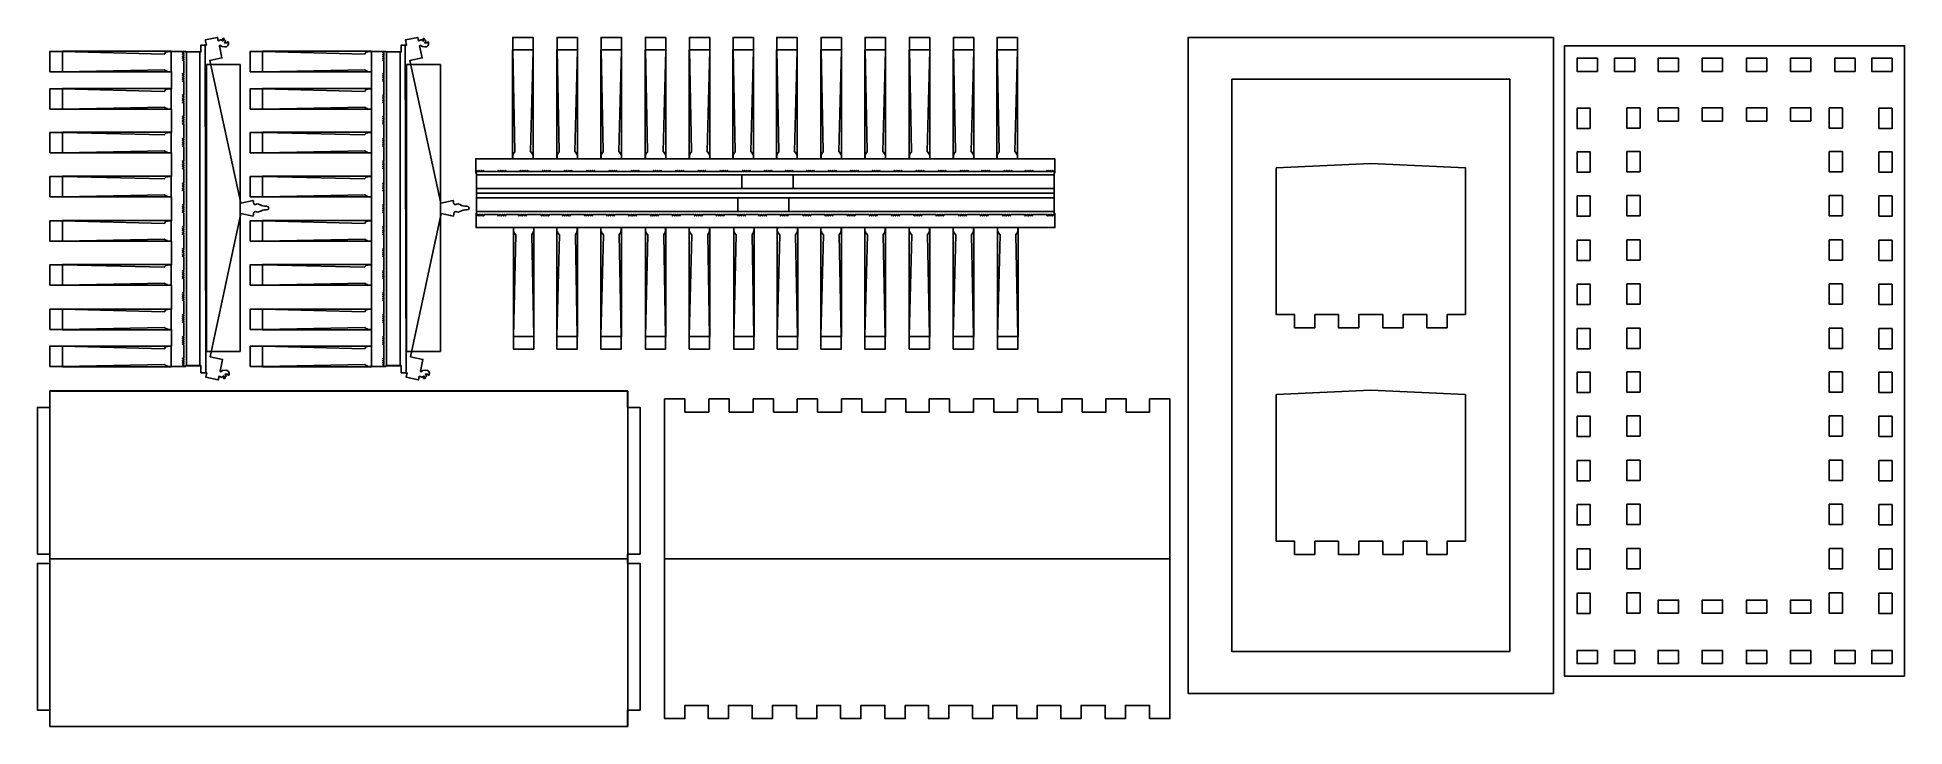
# Model space of a CAD drawing. Extents: x 2 to 447, y -166 to -2.
import ezdxf

# ---------------------------------------------------------------- set-up
doc = ezdxf.new("R2010")
doc.units = 0
for name, color, linetype in [('CUT', 7, 'CONTINUOUS'), ('ENGRAVE_RASTER', 7, 'CONTINUOUS'), ('ENGRAVE_VECTOR', 7, 'CONTINUOUS')]:
    doc.layers.add(name, color=color, linetype=linetype)
picture_1 = doc.add_image_def('image1.png', size_in_pixel=(58, 307))
picture_2 = doc.add_image_def('image2.png', size_in_pixel=(58, 307))
picture_3 = doc.add_image_def('image3.png', size_in_pixel=(58, 307))
picture_4 = doc.add_image_def('image4.png', size_in_pixel=(58, 307))
picture_5 = doc.add_image_def('image5.png', size_in_pixel=(58, 307))
picture_6 = doc.add_image_def('image6.png', size_in_pixel=(58, 307))
picture_7 = doc.add_image_def('image7.png', size_in_pixel=(58, 307))
picture_8 = doc.add_image_def('image8.png', size_in_pixel=(58, 307))
picture_9 = doc.add_image_def('image9.png', size_in_pixel=(58, 307))
picture_10 = doc.add_image_def('image10.png', size_in_pixel=(58, 307))
picture_11 = doc.add_image_def('image11.png', size_in_pixel=(58, 307))
picture_12 = doc.add_image_def('image12.png', size_in_pixel=(58, 307))
picture_13 = doc.add_image_def('image13.png', size_in_pixel=(877, 38))
picture_14 = doc.add_image_def('image14.png', size_in_pixel=(877, 38))
picture_15 = doc.add_image_def('image15.png', size_in_pixel=(58, 307))
picture_16 = doc.add_image_def('image16.png', size_in_pixel=(58, 307))
picture_17 = doc.add_image_def('image17.png', size_in_pixel=(58, 307))
picture_18 = doc.add_image_def('image18.png', size_in_pixel=(58, 307))
picture_19 = doc.add_image_def('image19.png', size_in_pixel=(58, 307))
picture_20 = doc.add_image_def('image20.png', size_in_pixel=(58, 307))
picture_21 = doc.add_image_def('image21.png', size_in_pixel=(58, 307))
picture_22 = doc.add_image_def('image22.png', size_in_pixel=(58, 307))
picture_23 = doc.add_image_def('image23.png', size_in_pixel=(58, 307))
picture_24 = doc.add_image_def('image24.png', size_in_pixel=(58, 307))
picture_25 = doc.add_image_def('image25.png', size_in_pixel=(58, 307))
picture_26 = doc.add_image_def('image26.png', size_in_pixel=(58, 307))
picture_27 = doc.add_image_def('image27.png', size_in_pixel=(877, 38))
picture_28 = doc.add_image_def('image28.png', size_in_pixel=(877, 38))
picture_29 = doc.add_image_def('image29.png', size_in_pixel=(58, 307))
picture_30 = doc.add_image_def('image30.png', size_in_pixel=(58, 307))
picture_31 = doc.add_image_def('image31.png', size_in_pixel=(58, 307))
picture_32 = doc.add_image_def('image32.png', size_in_pixel=(58, 307))
picture_33 = doc.add_image_def('image33.png', size_in_pixel=(58, 307))
picture_34 = doc.add_image_def('image34.png', size_in_pixel=(58, 307))
picture_35 = doc.add_image_def('image35.png', size_in_pixel=(58, 307))
picture_36 = doc.add_image_def('image36.png', size_in_pixel=(58, 307))
picture_37 = doc.add_image_def('image37.png', size_in_pixel=(877, 38))
picture_38 = doc.add_image_def('image38.png', size_in_pixel=(817, 96))
picture_39 = doc.add_image_def('image39.png', size_in_pixel=(58, 307))
picture_40 = doc.add_image_def('image40.png', size_in_pixel=(58, 307))
picture_41 = doc.add_image_def('image41.png', size_in_pixel=(58, 307))
picture_42 = doc.add_image_def('image42.png', size_in_pixel=(58, 307))
picture_43 = doc.add_image_def('image43.png', size_in_pixel=(58, 307))
picture_44 = doc.add_image_def('image44.png', size_in_pixel=(58, 307))
picture_45 = doc.add_image_def('image45.png', size_in_pixel=(58, 307))
picture_46 = doc.add_image_def('image46.png', size_in_pixel=(58, 307))
picture_47 = doc.add_image_def('image47.png', size_in_pixel=(877, 38))
picture_48 = doc.add_image_def('image48.png', size_in_pixel=(817, 96))
picture_49 = doc.add_image_def('image49.png', size_in_pixel=(473, 1628))
picture_50 = doc.add_image_def('image50.png', size_in_pixel=(473, 1628))

msp = doc.modelspace()

# ---------------------------------------------------------------- linework, layer by layer
at = {"layer": 'CUT'}
for points in [[(106.78, -39.18), (106.78, -38.04), (106.78, -34.39), (106.6, -34.39), (106.6, -30.96), (115.42, -30.96), (115.42, -30.02), (115.53, -30.02), (115.53, -29.77), (115.89, -29.33), (115.42, -5.04), (115.42, -2), (120.27, -2), (120.27, -5.04), (119.66, -29.26), (120.15, -29.77), (120.15, -30.04), (120.27, -30.04), (120.27, -30.96), (126.01, -30.96), (126.01, -30.02), (126.11, -30.02), (126.11, -29.77), (126.47, -29.33), (126.01, -5.04), (126.01, -2), (130.85, -2), (130.85, -5.04), (130.24, -29.26), (130.73, -29.77), (130.73, -30.04), (130.85, -30.04), (130.85, -30.96), (136.5, -30.96), (136.5, -30.02), (136.61, -30.02), (136.61, -29.77), (136.97, -29.33), (136.5, -5.04), (136.5, -2), (141.35, -2), (141.35, -5.04), (140.73, -29.26), (141.23, -29.77), (141.23, -30.04), (141.35, -30.04), (141.35, -30.96), (147.08, -30.96), (147.08, -30.02), (147.19, -30.02), (147.19, -29.77), (147.55, -29.33), (147.08, -5.04), (147.08, -2), (151.93, -2), (151.93, -5.04), (151.32, -29.26), (151.81, -29.77), (151.81, -30.04), (151.93, -30.04), (151.93, -30.96), (157.58, -30.96), (157.58, -30.02), (157.69, -30.02), (157.69, -29.77), (158.05, -29.33), (157.58, -5.04), (157.58, -2), (162.42, -2), (162.42, -5.04), (161.81, -29.26), (162.3, -29.77), (162.3, -30.04), (162.42, -30.04), (162.42, -30.96), (167.99, -30.96), (167.99, -30.02), (168.09, -30.02), (168.09, -29.77), (168.46, -29.33), (167.99, -5.04), (167.99, -2), (172.83, -2), (172.83, -5.04), (172.22, -29.26), (172.71, -29.77), (172.71, -30.04), (172.83, -30.04), (172.82, -30.96), (178.38, -30.96), (178.39, -30.02), (178.5, -30.02), (178.5, -29.77), (178.86, -29.33), (178.39, -5.04), (178.39, -2), (183.24, -2), (183.24, -5.04), (182.63, -29.26), (183.12, -29.77), (183.12, -30.04), (183.24, -30.04), (183.24, -30.96), (188.98, -30.96), (188.98, -30.02), (189.08, -30.02), (189.08, -29.77), (189.45, -29.33), (188.98, -5.04), (188.98, -2), (193.82, -2), (193.82, -5.04), (193.21, -29.26), (193.7, -29.77), (193.7, -30.04), (193.82, -30.04), (193.82, -30.96), (199.47, -30.96), (199.47, -30.02), (199.58, -30.02), (199.58, -29.77), (199.94, -29.33), (199.47, -5.04), (199.47, -2), (204.32, -2), (204.32, -5.04), (203.71, -29.26), (204.2, -29.77), (204.2, -30.04), (204.32, -30.04), (204.32, -30.96), (210.05, -30.96), (210.05, -30.02), (210.16, -30.02), (210.16, -29.77), (210.52, -29.33), (210.05, -5.04), (210.05, -2), (214.9, -2), (214.9, -5.04), (214.29, -29.26), (214.78, -29.77), (214.78, -30.04), (214.9, -30.04), (214.9, -30.96), (220.55, -30.96), (220.55, -30.02), (220.66, -30.02), (220.66, -29.77), (221.02, -29.33), (220.55, -5.04), (220.55, -2), (225.39, -2), (225.39, -5.04), (224.78, -29.26), (225.28, -29.77), (225.28, -30.04), (225.39, -30.04), (225.39, -30.96), (230.96, -30.96), (230.96, -30.02), (231.06, -30.02), (231.06, -29.77), (231.43, -29.33), (230.96, -5.04), (230.96, -2), (235.8, -2), (235.8, -5.04), (235.19, -29.26), (235.68, -29.77), (235.68, -30.04), (235.8, -30.04), (235.8, -30.96), (244.71, -30.96), (244.71, -34.39), (244.57, -34.39), (244.58, -38.04), (244.58, -39.18)], [(363.7, -158.53), (276.56, -158.53), (276.56, -2), (363.7, -2), (363.7, -158.53)], [(447.48, -154.4), (366.35, -154.4), (366.35, -4), (447.48, -4), (447.48, -154.4)], [(374.19, -10.14), (369.35, -10.14), (369.35, -7), (374.19, -7), (374.19, -10.14)], [(383.1, -10.14), (378.25, -10.14), (378.25, -7), (383.1, -7), (383.1, -10.14)], [(393.51, -10.14), (388.66, -10.14), (388.66, -7), (393.51, -7), (393.51, -10.14)], [(404, -10.14), (399.16, -10.14), (399.16, -7), (404, -7), (404, -10.14)], [(414.58, -10.14), (409.74, -10.14), (409.74, -7), (414.58, -7), (414.58, -10.14)], [(425.08, -10.14), (420.23, -10.14), (420.23, -7), (425.08, -7), (425.08, -10.14)], [(435.66, -10.14), (430.82, -10.14), (430.82, -7), (435.66, -7), (435.66, -10.14)], [(444.48, -10.14), (439.64, -10.14), (439.64, -7), (444.48, -7), (444.48, -10.14)], [(353.29, -148.52), (286.97, -148.52), (286.97, -12.01), (353.29, -12.01), (353.29, -148.52)], [(372.48, -23.77), (372.48, -18.92), (369.35, -18.92), (369.35, -23.77), (372.48, -23.77)], [(384.35, -23.68), (384.35, -18.84), (381.21, -18.84), (381.21, -23.68), (384.35, -23.68)], [(393.55, -21.97), (388.71, -21.97), (388.71, -18.84), (393.55, -18.84), (393.55, -21.97)], [(404.05, -21.97), (399.2, -21.97), (399.2, -18.84), (404.05, -18.84), (404.05, -21.97)], [(414.63, -21.97), (409.78, -21.97), (409.78, -18.84), (414.63, -18.84), (414.63, -21.97)], [(425.12, -21.97), (420.28, -21.97), (420.28, -18.84), (425.12, -18.84), (425.12, -21.97)], [(432.62, -23.68), (432.62, -18.84), (429.48, -18.84), (429.48, -23.68), (432.62, -23.68)], [(441.35, -23.77), (441.35, -18.92), (444.48, -18.92), (444.48, -23.77), (441.35, -23.77)], [(372.48, -34.17), (372.48, -29.33), (369.35, -29.33), (369.35, -34.17), (372.48, -34.17)], [(384.35, -34.09), (384.35, -29.24), (381.21, -29.24), (381.21, -34.09), (384.35, -34.09)], [(432.62, -34.09), (432.62, -29.24), (429.48, -29.24), (429.48, -34.09), (432.62, -34.09)], [(441.35, -34.17), (441.35, -29.33), (444.48, -29.33), (444.48, -34.17), (441.35, -34.17)], [(342.7, -68.15), (342.7, -33.15), (320.13, -32.11), (297.56, -33.15), (297.56, -68.15), (301.92, -68.15), (301.92, -71.28), (306.77, -71.28), (306.77, -68.15), (312.41, -68.15), (312.41, -71.28), (317.26, -71.28), (317.26, -68.15), (323, -68.15), (323, -71.28), (327.84, -71.28), (327.84, -68.15), (333.49, -68.15), (333.49, -71.28), (338.34, -71.28), (338.34, -68.15), (342.7, -68.15)], [(172.99, -47.39), (172.97, -48.34), (172.87, -48.34), (172.87, -48.58), (172.5, -49.03), (172.97, -73.32), (172.97, -76.36), (168.13, -76.36), (168.13, -73.32), (168.74, -49.09), (168.25, -48.58), (168.25, -48.32), (168.13, -48.32), (168.13, -47.39), (162.39, -47.39), (162.39, -48.34), (162.28, -48.34), (162.28, -48.58), (161.92, -49.03), (162.39, -73.32), (162.39, -76.36), (157.54, -76.36), (157.54, -73.32), (158.16, -49.09), (157.66, -48.58), (157.66, -48.32), (157.54, -48.32), (157.54, -47.39), (151.89, -47.39), (151.89, -48.34), (151.79, -48.34), (151.79, -48.58), (151.43, -49.03), (151.89, -73.32), (151.89, -76.36), (147.05, -76.36), (147.05, -73.32), (147.66, -49.09), (147.17, -48.58), (147.17, -48.32), (147.05, -48.32), (147.05, -47.39), (141.31, -47.39), (141.31, -48.34), (141.2, -48.34), (141.2, -48.58), (140.84, -49.03), (141.31, -73.32), (141.31, -76.36), (136.47, -76.36), (136.47, -73.32), (137.08, -49.09), (136.58, -48.58), (136.58, -48.32), (136.47, -48.32), (136.47, -47.39), (130.82, -47.39), (130.82, -48.34), (130.71, -48.34), (130.71, -48.58), (130.35, -49.03), (130.82, -73.32), (130.82, -76.36), (125.97, -76.36), (125.97, -73.32), (126.58, -49.09), (126.09, -48.58), (126.09, -48.32), (125.97, -48.32), (125.97, -47.39), (120.41, -47.39), (120.41, -48.34), (120.3, -48.34), (120.3, -48.58), (119.94, -49.03), (120.41, -73.32), (120.41, -76.36), (115.56, -76.36), (115.56, -73.32), (116.17, -49.09), (115.68, -48.58), (115.68, -48.32), (115.56, -48.32), (115.56, -47.39), (106.66, -47.39), (106.66, -43.96), (106.8, -43.96), (106.78, -40.32), (106.78, -39.18), (244.58, -39.18), (244.58, -40.32), (244.58, -43.96), (244.76, -43.96), (244.76, -47.39), (235.94, -47.39), (235.94, -48.34), (235.84, -48.34), (235.84, -48.58), (235.47, -49.03), (235.94, -73.32), (235.94, -76.36), (231.1, -76.36), (231.1, -73.32), (231.71, -49.09), (231.22, -48.58), (231.22, -48.32), (231.1, -48.32), (231.1, -47.39), (225.36, -47.39), (225.36, -48.34), (225.25, -48.34), (225.25, -48.58), (224.89, -49.03), (225.36, -73.32), (225.36, -76.36), (220.51, -76.36), (220.51, -73.32), (221.13, -49.09), (220.63, -48.58), (220.63, -48.32), (220.51, -48.32), (220.51, -47.39), (214.87, -47.39), (214.87, -48.34), (214.76, -48.34), (214.76, -48.58), (214.4, -49.03), (214.87, -73.32), (214.87, -76.36), (210.02, -76.36), (210.02, -73.32), (210.63, -49.09), (210.14, -48.58), (210.14, -48.32), (210.02, -48.32), (210.02, -47.39), (204.28, -47.39), (204.28, -48.34), (204.17, -48.34), (204.17, -48.58), (203.81, -49.03), (204.28, -73.32), (204.28, -76.36), (199.44, -76.36), (199.44, -73.32), (200.05, -49.09), (199.56, -48.58), (199.56, -48.32), (199.44, -48.32), (199.44, -47.39), (193.79, -47.39), (193.79, -48.34), (193.68, -48.34), (193.68, -48.58), (193.32, -49.03), (193.79, -73.32), (193.79, -76.36), (188.94, -76.36), (188.94, -73.32), (189.55, -49.09), (189.06, -48.58), (189.06, -48.32), (188.94, -48.32), (188.94, -47.39), (183.38, -47.39), (183.38, -48.34), (183.27, -48.34), (183.27, -48.58), (182.91, -49.03), (183.38, -73.32), (183.38, -76.36), (178.53, -76.36), (178.53, -73.32), (179.15, -49.09), (178.65, -48.58), (178.65, -48.32), (178.53, -48.32), (178.55, -47.39), (172.99, -47.39)], [(372.48, -44.67), (372.48, -39.82), (369.35, -39.82), (369.35, -44.67), (372.48, -44.67)], [(384.35, -44.58), (384.35, -39.74), (381.21, -39.74), (381.21, -44.58), (384.35, -44.58)], [(432.62, -44.58), (432.62, -39.74), (429.48, -39.74), (429.48, -44.58), (432.62, -44.58)], [(441.35, -44.67), (441.35, -39.82), (444.48, -39.82), (444.48, -44.67), (441.35, -44.67)], [(372.48, -55.25), (372.48, -50.41), (369.35, -50.41), (369.35, -55.25), (372.48, -55.25)], [(384.35, -55.17), (384.35, -50.32), (381.21, -50.32), (381.21, -55.17), (384.35, -55.17)], [(432.62, -55.17), (432.62, -50.32), (429.48, -50.32), (429.48, -55.17), (432.62, -55.17)], [(441.35, -55.25), (441.35, -50.41), (444.48, -50.41), (444.48, -55.25), (441.35, -55.25)], [(372.48, -65.75), (372.48, -60.9), (369.35, -60.9), (369.35, -65.75), (372.48, -65.75)], [(384.35, -65.66), (384.35, -60.82), (381.21, -60.82), (381.21, -65.66), (384.35, -65.66)], [(432.62, -65.66), (432.62, -60.82), (429.48, -60.82), (429.48, -65.66), (432.62, -65.66)], [(441.35, -65.75), (441.35, -60.9), (444.48, -60.9), (444.48, -65.75), (441.35, -65.75)], [(372.48, -76.33), (372.48, -71.48), (369.35, -71.48), (369.35, -76.33), (372.48, -76.33)], [(384.35, -76.25), (384.35, -71.4), (381.21, -71.4), (381.21, -76.25), (384.35, -76.25)], [(432.62, -76.25), (432.62, -71.4), (429.48, -71.4), (429.48, -76.25), (432.62, -76.25)], [(441.35, -76.33), (441.35, -71.48), (444.48, -71.48), (444.48, -76.33), (441.35, -76.33)], [(372.48, -86.74), (372.48, -81.89), (369.35, -81.89), (369.35, -86.74), (372.48, -86.74)], [(384.35, -86.65), (384.35, -81.81), (381.21, -81.81), (381.21, -86.65), (384.35, -86.65)], [(432.62, -86.65), (432.62, -81.81), (429.48, -81.81), (429.48, -86.65), (432.62, -86.65)], [(441.35, -86.74), (441.35, -81.89), (444.48, -81.89), (444.48, -86.74), (441.35, -86.74)], [(142.8, -126.39), (5, -126.39), (5, -125.29), (2, -125.29), (2, -90.29), (5, -90.29), (5, -86.39), (142.8, -86.39), (142.8, -90.29), (145.8, -90.29), (145.8, -125.29), (142.8, -125.29), (142.8, -126.39)], [(151.63, -126.39), (151.63, -88.26), (156.48, -88.26), (156.48, -91.4), (162.21, -91.4), (162.21, -88.26), (167.06, -88.26), (167.06, -91.4), (172.8, -91.4), (172.8, -88.26), (177.64, -88.26), (177.64, -91.4), (183.29, -91.4), (183.29, -88.26), (188.14, -88.26), (188.14, -91.4), (193.87, -91.4), (193.87, -88.26), (198.72, -88.26), (198.72, -91.4), (204.37, -91.4), (204.37, -88.26), (209.22, -88.26), (209.22, -91.4), (214.78, -91.4), (214.78, -88.26), (219.62, -88.26), (219.62, -91.4), (225.36, -91.4), (225.36, -88.26), (230.21, -88.26), (230.21, -91.4), (235.86, -91.4), (235.86, -88.26), (240.7, -88.26), (240.7, -91.4), (246.44, -91.4), (246.44, -88.26), (251.29, -88.26), (251.29, -91.4), (256.93, -91.4), (256.93, -88.26), (261.78, -88.26), (261.78, -91.4), (267.34, -91.4), (267.34, -88.26), (272.19, -88.26), (272.19, -126.39)], [(342.7, -122.22), (342.7, -87.22), (320.13, -86.18), (297.56, -87.22), (297.56, -122.22), (301.92, -122.22), (301.92, -125.35), (306.77, -125.35), (306.77, -122.22), (312.41, -122.22), (312.41, -125.35), (317.26, -125.35), (317.26, -122.22), (323, -122.22), (323, -125.35), (327.84, -125.35), (327.84, -122.22), (333.49, -122.22), (333.49, -125.35), (338.34, -125.35), (338.34, -122.22), (342.7, -122.22)], [(372.48, -97.23), (372.48, -92.39), (369.35, -92.39), (369.35, -97.23), (372.48, -97.23)], [(384.35, -97.15), (384.35, -92.3), (381.21, -92.3), (381.21, -97.15), (384.35, -97.15)], [(432.62, -97.15), (432.62, -92.3), (429.48, -92.3), (429.48, -97.15), (432.62, -97.15)], [(441.35, -97.23), (441.35, -92.39), (444.48, -92.39), (444.48, -97.23), (441.35, -97.23)], [(372.48, -107.81), (372.48, -102.97), (369.35, -102.97), (369.35, -107.81), (372.48, -107.81)], [(384.35, -107.73), (384.35, -102.88), (381.21, -102.88), (381.21, -107.73), (384.35, -107.73)], [(432.62, -107.73), (432.62, -102.88), (429.48, -102.88), (429.48, -107.73), (432.62, -107.73)], [(441.35, -107.81), (441.35, -102.97), (444.48, -102.97), (444.48, -107.81), (441.35, -107.81)], [(372.48, -118.31), (372.48, -113.46), (369.35, -113.46), (369.35, -118.31), (372.48, -118.31)], [(384.35, -118.23), (384.35, -113.38), (381.21, -113.38), (381.21, -118.23), (384.35, -118.23)], [(432.62, -118.23), (432.62, -113.38), (429.48, -113.38), (429.48, -118.23), (432.62, -118.23)], [(441.35, -118.31), (441.35, -113.46), (444.48, -113.46), (444.48, -118.31), (441.35, -118.31)], [(372.48, -128.89), (372.48, -124.05), (369.35, -124.05), (369.35, -128.89), (372.48, -128.89)], [(384.35, -128.81), (384.35, -123.96), (381.21, -123.96), (381.21, -128.81), (384.35, -128.81)], [(432.62, -128.81), (432.62, -123.96), (429.48, -123.96), (429.48, -128.81), (432.62, -128.81)], [(441.35, -128.89), (441.35, -124.05), (444.48, -124.05), (444.48, -128.89), (441.35, -128.89)], [(5, -126.39), (5, -127.49), (2, -127.49), (2, -162.49), (5, -162.49), (5, -166.4), (142.8, -166.4), (142.8, -162.49), (145.8, -162.49), (145.8, -127.49), (142.8, -127.49), (142.8, -126.39)], [(151.63, -126.39), (272.19, -126.39), (272.19, -164.53), (267.34, -164.53), (267.34, -161.39), (261.6, -161.39), (261.6, -164.53), (256.76, -164.53), (256.76, -161.39), (251.02, -161.39), (251.02, -164.53), (246.17, -164.53), (246.17, -161.39), (240.53, -161.39), (240.53, -164.53), (235.68, -164.53), (235.68, -161.39), (229.94, -161.39), (229.94, -164.53), (225.1, -164.53), (225.1, -161.39), (219.45, -161.39), (219.45, -164.53), (214.6, -164.53), (214.6, -161.39), (209.04, -161.39), (209.04, -164.53), (204.19, -164.53), (204.19, -161.39), (198.46, -161.39), (198.46, -164.53), (193.61, -164.53), (193.61, -161.39), (187.96, -161.39), (187.96, -164.53), (183.12, -164.53), (183.12, -161.39), (177.38, -161.39), (177.38, -164.53), (172.53, -164.53), (172.53, -161.39), (166.88, -161.39), (166.88, -164.53), (162.04, -164.53), (162.04, -161.39), (156.48, -161.39), (156.48, -164.53), (151.63, -164.53), (151.63, -126.39)], [(372.48, -139.48), (372.48, -134.63), (369.35, -134.63), (369.35, -139.48), (372.48, -139.48)], [(384.35, -139.39), (384.35, -134.55), (381.21, -134.55), (381.21, -139.39), (384.35, -139.39)], [(393.55, -139.39), (388.71, -139.39), (388.71, -136.26), (393.55, -136.26), (393.55, -139.39)], [(404.05, -139.39), (399.2, -139.39), (399.2, -136.26), (404.05, -136.26), (404.05, -139.39)], [(414.63, -139.39), (409.78, -139.39), (409.78, -136.26), (414.63, -136.26), (414.63, -139.39)], [(425.12, -139.39), (420.28, -139.39), (420.28, -136.26), (425.12, -136.26), (425.12, -139.39)], [(432.62, -139.39), (432.62, -134.55), (429.48, -134.55), (429.48, -139.39), (432.62, -139.39)], [(441.35, -139.48), (441.35, -134.63), (444.48, -134.63), (444.48, -139.48), (441.35, -139.48)], [(374.19, -151.39), (369.35, -151.39), (369.35, -148.26), (374.19, -148.26), (374.19, -151.39)], [(383.1, -151.39), (378.25, -151.39), (378.25, -148.26), (383.1, -148.26), (383.1, -151.39)], [(393.51, -151.4), (388.66, -151.4), (388.66, -148.26), (393.51, -148.26), (393.51, -151.4)], [(404, -151.4), (399.16, -151.4), (399.16, -148.26), (404, -148.26), (404, -151.4)], [(414.58, -151.4), (409.74, -151.4), (409.74, -148.26), (414.58, -148.26), (414.58, -151.4)], [(425.08, -151.4), (420.23, -151.4), (420.23, -148.26), (425.08, -148.26), (425.08, -151.4)], [(435.66, -151.4), (430.82, -151.4), (430.82, -148.26), (435.66, -148.26), (435.66, -151.4)], [(444.48, -151.4), (439.64, -151.4), (439.64, -148.26), (444.48, -148.26), (444.48, -151.4)]]:
    msp.add_lwpolyline(points, dxfattribs=at)
for points in [[(42.41, -82), (42.41, -82), (41.04, -82), (41.04, -82), (41.04, -82), (41.04, -80.32), (41.04, -80.32), (41.04, -80.32), (37.4, -80.32), (37.4, -80.32), (37.4, -80.32), (37.4, -80.5), (37.4, -80.5), (37.4, -80.5), (33.02, -80.5), (33.02, -80.5), (33.02, -80.5), (33.02, -80.39), (33.02, -80.39), (33.02, -80.39), (32.77, -80.39), (32.77, -80.39), (32.77, -80.39), (32.33, -80.03), (32.33, -80.03), (32.33, -80.03), (8.04, -80.5), (8.04, -80.5), (8.04, -80.5), (5, -80.5), (5, -80.5), (5, -80.5), (5, -75.66), (5, -75.66), (5, -75.66), (8.04, -75.66), (8.04, -75.66), (8.04, -75.66), (32.26, -76.27), (32.26, -76.27), (32.26, -76.27), (32.77, -75.78), (32.77, -75.78), (32.77, -75.78), (33.04, -75.78), (33.04, -75.78), (33.04, -75.78), (33.04, -75.66), (33.04, -75.66), (33.04, -75.66), (33.97, -75.66), (33.97, -75.66), (33.97, -75.66), (33.97, -71.68), (33.97, -71.68), (33.97, -71.68), (33.02, -71.68), (33.02, -71.68), (33.02, -71.68), (33.02, -71.57), (33.02, -71.57), (33.02, -71.57), (32.77, -71.57), (32.77, -71.57), (32.77, -71.57), (32.33, -71.21), (32.33, -71.21), (32.33, -71.21), (8.04, -71.68), (8.04, -71.68), (8.04, -71.68), (5, -71.68), (5, -71.68), (5, -71.68), (5, -66.84), (5, -66.84), (5, -66.84), (8.04, -66.84), (8.04, -66.84), (8.04, -66.84), (32.26, -67.45), (32.26, -67.45), (32.26, -67.45), (32.77, -66.96), (32.77, -66.96), (32.77, -66.96), (33.04, -66.96), (33.04, -66.96), (33.04, -66.96), (33.04, -66.84), (33.04, -66.84), (33.04, -66.84), (33.97, -66.84), (33.97, -66.84), (33.97, -66.84), (33.97, -61.1), (33.97, -61.1), (33.97, -61.1), (33.02, -61.1), (33.02, -61.1), (33.02, -61.1), (33.02, -60.99), (33.02, -60.99), (33.02, -60.99), (32.77, -60.99), (32.77, -60.99), (32.77, -60.99), (32.33, -60.63), (32.33, -60.63), (32.33, -60.63), (8.04, -61.1), (8.04, -61.1), (8.04, -61.1), (5, -61.1), (5, -61.1), (5, -61.1), (5, -56.25), (5, -56.25), (5, -56.25), (8.04, -56.25), (8.04, -56.25), (8.04, -56.25), (32.26, -56.86), (32.26, -56.86), (32.26, -56.86), (32.77, -56.37), (32.77, -56.37), (32.77, -56.37), (33.04, -56.37), (33.04, -56.37), (33.04, -56.37), (33.04, -56.25), (33.04, -56.25), (33.04, -56.25), (33.97, -56.25), (33.97, -56.25), (33.97, -56.25), (33.97, -50.6), (33.97, -50.6), (33.97, -50.6), (33.02, -50.6), (33.02, -50.6), (33.02, -50.6), (33.02, -50.5), (33.02, -50.5), (33.02, -50.5), (32.77, -50.5), (32.77, -50.5), (32.77, -50.5), (32.33, -50.13), (32.33, -50.13), (32.33, -50.13), (8.04, -50.6), (8.04, -50.6), (8.04, -50.6), (5, -50.6), (5, -50.6), (5, -50.6), (5, -45.76), (5, -45.76), (5, -45.76), (8.04, -45.76), (8.04, -45.76), (8.04, -45.76), (32.26, -46.37), (32.26, -46.37), (32.26, -46.37), (32.77, -45.88), (32.77, -45.88), (32.77, -45.88), (33.04, -45.88), (33.04, -45.88), (33.04, -45.88), (33.04, -45.76), (33.04, -45.76), (33.04, -45.76), (33.97, -45.76), (33.97, -45.76), (33.97, -45.76), (33.97, -40.02), (33.97, -40.02), (33.97, -40.02), (33.02, -40.02), (33.02, -40.02), (33.02, -40.02), (33.02, -39.91), (33.02, -39.91), (33.02, -39.91), (32.77, -39.91), (32.77, -39.91), (32.77, -39.91), (32.33, -39.55), (32.33, -39.55), (32.33, -39.55), (8.04, -40.02), (8.04, -40.02), (8.04, -40.02), (5, -40.02), (5, -40.02), (5, -40.02), (5, -35.18), (5, -35.18), (5, -35.18), (8.04, -35.18), (8.04, -35.18), (8.04, -35.18), (32.26, -35.79), (32.26, -35.79), (32.26, -35.79), (32.77, -35.3), (32.77, -35.3), (32.77, -35.3), (33.04, -35.3), (33.04, -35.3), (33.04, -35.3), (33.04, -35.18), (33.04, -35.18), (33.04, -35.18), (33.97, -35.18), (33.97, -35.18), (33.97, -35.18), (33.97, -29.52), (33.97, -29.52), (33.97, -29.52), (33.02, -29.52), (33.02, -29.52), (33.02, -29.52), (33.02, -29.42), (33.02, -29.42), (33.02, -29.42), (32.77, -29.42), (32.77, -29.42), (32.77, -29.42), (32.33, -29.05), (32.33, -29.05), (32.33, -29.05), (8.04, -29.52), (8.04, -29.52), (8.04, -29.52), (5, -29.52), (5, -29.52), (5, -29.52), (5, -24.68), (5, -24.68), (5, -24.68), (8.04, -24.68), (8.04, -24.68), (8.04, -24.68), (32.26, -25.29), (32.26, -25.29), (32.26, -25.29), (32.77, -24.8), (32.77, -24.8), (32.77, -24.8), (33.04, -24.8), (33.04, -24.8), (33.04, -24.8), (33.04, -24.68), (33.04, -24.68), (33.04, -24.68), (33.97, -24.68), (33.97, -24.68), (33.97, -24.68), (33.97, -19.12), (33.97, -19.12), (33.97, -19.12), (33.02, -19.12), (33.02, -19.12), (33.02, -19.12), (33.02, -19.01), (33.02, -19.01), (33.02, -19.01), (32.77, -19.01), (32.77, -19.01), (32.77, -19.01), (32.33, -18.65), (32.33, -18.65), (32.33, -18.65), (8.04, -19.12), (8.04, -19.12), (8.04, -19.12), (5, -19.12), (5, -19.12), (5, -19.12), (5, -14.27), (5, -14.27), (5, -14.27), (8.04, -14.27), (8.04, -14.27), (8.04, -14.27), (32.26, -14.88), (32.26, -14.88), (32.26, -14.88), (32.77, -14.39), (32.77, -14.39), (32.77, -14.39), (33.04, -14.39), (33.04, -14.39), (33.04, -14.39), (33.04, -14.27), (33.04, -14.27), (33.04, -14.27), (33.97, -14.27), (33.97, -14.27), (33.97, -14.27), (33.97, -10.21), (33.97, -10.21), (33.97, -10.21), (33.02, -10.21), (33.02, -10.21), (33.02, -10.21), (33.02, -10.1), (33.02, -10.1), (33.02, -10.1), (32.77, -10.1), (32.77, -10.1), (32.77, -10.1), (32.33, -9.74), (32.33, -9.74), (32.33, -9.74), (8.04, -10.21), (8.04, -10.21), (8.04, -10.21), (5, -10.21), (5, -10.21), (5, -10.21), (5, -5.37), (5, -5.37), (5, -5.37), (8.04, -5.37), (8.04, -5.37), (8.04, -5.37), (32.26, -5.98), (32.26, -5.98), (32.26, -5.98), (32.77, -5.49), (32.77, -5.49), (32.77, -5.49), (33.04, -5.49), (33.04, -5.49), (33.04, -5.49), (33.04, -5.37), (33.04, -5.37), (33.04, -5.37), (37.4, -5.37), (37.4, -5.37), (37.4, -5.37), (37.4, -5.5), (37.4, -5.5), (37.4, -5.5), (41.04, -5.49), (41.04, -5.49), (41.04, -5.49), (41.04, -3.85), (41.04, -3.85), (41.04, -3.85), (42.32, -3.85), (42.32, -3.85), (42.32, -3.85), (42.06, -2.62), (42.06, -2.62), (42.06, -2.62), (44.99, -2), (44.99, -2), (44.99, -2), (45.17, -2.85), (45.17, -2.85), (45.17, -2.84), (45.17, -2.83), (45.17, -2.83), (45.17, -2.83), (45.6, -2.8), (45.72, -2.59), (45.83, -2.39), (46.36, -3.18), (46.36, -2.83), (46.36, -2.48), (46.01, -2.3), (46.36, -2.27), (46.72, -2.24), (46.51, -2.54), (46.8, -2.77), (47.1, -3.01), (46.39, -3.47), (46.66, -3.33), (46.92, -3.18), (47.22, -3.59), (47.36, -3.12), (47.51, -2.65), (48.01, -4.32), (46.75, -4.3), (45.48, -4.28), (45.69, -3.53), (45.44, -4.06), (45.44, -4.06), (46.05, -6.89), (46.05, -6.89), (46.05, -6.89), (43.12, -7.51), (43.12, -7.51), (43.12, -7.51), (50.52, -41.55), (50.52, -41.55), (50.52, -41.55), (53.45, -40.92), (53.45, -40.92), (53.45, -40.92), (53.63, -41.73), (53.63, -41.73), (53.63, -41.73), (54, -42.01), (54.29, -41.78), (54.59, -41.56), (55.41, -42.14), (55.81, -42.22), (56.21, -42.31), (57.22, -42.14), (57.22, -42.72), (57.22, -43.31), (56.21, -43.13), (55.81, -43.22), (55.41, -43.31), (54.59, -43.89), (54.29, -43.66), (54, -43.44), (53.68, -43.71), (53.68, -43.71), (53.68, -43.71), (53.48, -44.64), (53.48, -44.64), (53.48, -44.64), (50.54, -44.02), (50.54, -44.02), (50.54, -44.02), (43.26, -78.2), (43.26, -78.2), (43.26, -78.2), (46.2, -78.82), (46.2, -78.82), (46.2, -78.82), (45.6, -81.62), (45.6, -81.62), (45.6, -81.63), (45.6, -81.63), (45.6, -81.63), (45.85, -82.17), (45.65, -81.42), (46.91, -81.39), (48.17, -81.37), (47.68, -83.04), (47.53, -82.57), (47.38, -82.1), (47.09, -82.51), (46.82, -82.36), (46.56, -82.22), (47.26, -82.69), (46.97, -82.92), (46.68, -83.16), (46.88, -83.45), (46.53, -83.42), (46.18, -83.39), (46.53, -83.22), (46.53, -82.86), (46.53, -82.51), (46, -83.3), (45.88, -83.1), (45.76, -82.89), (45.34, -82.86), (45.34, -82.86), (45.34, -82.86), (45.15, -83.71), (45.15, -83.71), (45.15, -83.71), (42.22, -83.09), (42.22, -83.09), (42.22, -83.09), (42.41, -82), (42.41, -82)], [(90.19, -82), (90.19, -82), (88.81, -82), (88.81, -82), (88.81, -82), (88.81, -80.32), (88.81, -80.32), (88.81, -80.32), (85.17, -80.32), (85.17, -80.32), (85.17, -80.32), (85.17, -80.5), (85.17, -80.5), (85.17, -80.5), (80.79, -80.5), (80.79, -80.5), (80.79, -80.5), (80.79, -80.39), (80.79, -80.39), (80.79, -80.39), (80.55, -80.39), (80.55, -80.39), (80.55, -80.39), (80.1, -80.03), (80.1, -80.03), (80.1, -80.03), (55.81, -80.5), (55.81, -80.5), (55.81, -80.5), (52.78, -80.5), (52.78, -80.5), (52.78, -80.5), (52.78, -75.66), (52.78, -75.66), (52.78, -75.66), (55.81, -75.66), (55.81, -75.66), (55.81, -75.66), (80.04, -76.27), (80.04, -76.27), (80.04, -76.27), (80.55, -75.78), (80.55, -75.78), (80.55, -75.78), (80.81, -75.78), (80.81, -75.78), (80.81, -75.78), (80.81, -75.66), (80.81, -75.66), (80.81, -75.66), (81.74, -75.66), (81.74, -75.66), (81.74, -75.66), (81.74, -71.68), (81.74, -71.68), (81.74, -71.68), (80.79, -71.68), (80.79, -71.68), (80.79, -71.68), (80.79, -71.57), (80.79, -71.57), (80.79, -71.57), (80.55, -71.57), (80.55, -71.57), (80.55, -71.57), (80.1, -71.21), (80.1, -71.21), (80.1, -71.21), (55.81, -71.68), (55.81, -71.68), (55.81, -71.68), (52.78, -71.68), (52.78, -71.68), (52.78, -71.68), (52.78, -66.84), (52.78, -66.84), (52.78, -66.84), (55.81, -66.84), (55.81, -66.84), (55.81, -66.84), (80.04, -67.45), (80.04, -67.45), (80.04, -67.45), (80.55, -66.96), (80.55, -66.96), (80.55, -66.96), (80.81, -66.96), (80.81, -66.96), (80.81, -66.96), (80.81, -66.84), (80.81, -66.84), (80.81, -66.84), (81.74, -66.84), (81.74, -66.84), (81.74, -66.84), (81.74, -61.1), (81.74, -61.1), (81.74, -61.1), (80.79, -61.1), (80.79, -61.1), (80.79, -61.1), (80.79, -60.99), (80.79, -60.99), (80.79, -60.99), (80.55, -60.99), (80.55, -60.99), (80.55, -60.99), (80.1, -60.63), (80.1, -60.63), (80.1, -60.63), (55.81, -61.1), (55.81, -61.1), (55.81, -61.1), (52.78, -61.1), (52.78, -61.1), (52.78, -61.1), (52.78, -56.25), (52.78, -56.25), (52.78, -56.25), (55.81, -56.25), (55.81, -56.25), (55.81, -56.25), (80.04, -56.86), (80.04, -56.86), (80.04, -56.86), (80.55, -56.37), (80.55, -56.37), (80.55, -56.37), (80.81, -56.37), (80.81, -56.37), (80.81, -56.37), (80.81, -56.25), (80.81, -56.25), (80.81, -56.25), (81.74, -56.25), (81.74, -56.25), (81.74, -56.25), (81.74, -50.6), (81.74, -50.6), (81.74, -50.6), (80.79, -50.6), (80.79, -50.6), (80.79, -50.6), (80.79, -50.5), (80.79, -50.5), (80.79, -50.5), (80.55, -50.5), (80.55, -50.5), (80.55, -50.5), (80.1, -50.13), (80.1, -50.13), (80.1, -50.13), (55.81, -50.6), (55.81, -50.6), (55.81, -50.6), (52.78, -50.6), (52.78, -50.6), (52.78, -50.6), (52.78, -45.76), (52.78, -45.76), (52.78, -45.76), (55.81, -45.76), (55.81, -45.76), (55.81, -45.76), (80.04, -46.37), (80.04, -46.37), (80.04, -46.37), (80.55, -45.88), (80.55, -45.88), (80.55, -45.88), (80.81, -45.88), (80.81, -45.88), (80.81, -45.88), (80.81, -45.76), (80.81, -45.76), (80.81, -45.76), (81.74, -45.76), (81.74, -45.76), (81.74, -45.76), (81.74, -40.02), (81.74, -40.02), (81.74, -40.02), (80.79, -40.02), (80.79, -40.02), (80.79, -40.02), (80.79, -39.91), (80.79, -39.91), (80.79, -39.91), (80.55, -39.91), (80.55, -39.91), (80.55, -39.91), (80.1, -39.55), (80.1, -39.55), (80.1, -39.55), (55.81, -40.02), (55.81, -40.02), (55.81, -40.02), (52.78, -40.02), (52.78, -40.02), (52.78, -40.02), (52.78, -35.18), (52.78, -35.18), (52.78, -35.18), (55.81, -35.18), (55.81, -35.18), (55.81, -35.18), (80.04, -35.79), (80.04, -35.79), (80.04, -35.79), (80.55, -35.3), (80.55, -35.3), (80.55, -35.3), (80.81, -35.3), (80.81, -35.3), (80.81, -35.3), (80.81, -35.18), (80.81, -35.18), (80.81, -35.18), (81.74, -35.18), (81.74, -35.18), (81.74, -35.18), (81.74, -29.52), (81.74, -29.52), (81.74, -29.52), (80.79, -29.52), (80.79, -29.52), (80.79, -29.52), (80.79, -29.42), (80.79, -29.42), (80.79, -29.42), (80.55, -29.42), (80.55, -29.42), (80.55, -29.42), (80.1, -29.05), (80.1, -29.05), (80.1, -29.05), (55.81, -29.52), (55.81, -29.52), (55.81, -29.52), (52.78, -29.52), (52.78, -29.52), (52.78, -29.52), (52.78, -24.68), (52.78, -24.68), (52.78, -24.68), (55.81, -24.68), (55.81, -24.68), (55.81, -24.68), (80.04, -25.29), (80.04, -25.29), (80.04, -25.29), (80.55, -24.8), (80.55, -24.8), (80.55, -24.8), (80.81, -24.8), (80.81, -24.8), (80.81, -24.8), (80.81, -24.68), (80.81, -24.68), (80.81, -24.68), (81.74, -24.68), (81.74, -24.68), (81.74, -24.68), (81.74, -19.12), (81.74, -19.12), (81.74, -19.12), (80.79, -19.12), (80.79, -19.12), (80.79, -19.12), (80.79, -19.01), (80.79, -19.01), (80.79, -19.01), (80.55, -19.01), (80.55, -19.01), (80.55, -19.01), (80.1, -18.65), (80.1, -18.65), (80.1, -18.65), (55.81, -19.12), (55.81, -19.12), (55.81, -19.12), (52.78, -19.12), (52.78, -19.12), (52.78, -19.12), (52.78, -14.27), (52.78, -14.27), (52.78, -14.27), (55.81, -14.27), (55.81, -14.27), (55.81, -14.27), (80.04, -14.88), (80.04, -14.88), (80.04, -14.88), (80.55, -14.39), (80.55, -14.39), (80.55, -14.39), (80.81, -14.39), (80.81, -14.39), (80.81, -14.39), (80.81, -14.27), (80.81, -14.27), (80.81, -14.27), (81.74, -14.27), (81.74, -14.27), (81.74, -14.27), (81.74, -10.21), (81.74, -10.21), (81.74, -10.21), (80.79, -10.21), (80.79, -10.21), (80.79, -10.21), (80.79, -10.1), (80.79, -10.1), (80.79, -10.1), (80.55, -10.1), (80.55, -10.1), (80.55, -10.1), (80.1, -9.74), (80.1, -9.74), (80.1, -9.74), (55.81, -10.21), (55.81, -10.21), (55.81, -10.21), (52.78, -10.21), (52.78, -10.21), (52.78, -10.21), (52.78, -5.37), (52.78, -5.37), (52.78, -5.37), (55.81, -5.37), (55.81, -5.37), (55.81, -5.37), (80.04, -5.98), (80.04, -5.98), (80.04, -5.98), (80.55, -5.49), (80.55, -5.49), (80.55, -5.49), (80.81, -5.49), (80.81, -5.49), (80.81, -5.49), (80.81, -5.37), (80.81, -5.37), (80.81, -5.37), (85.17, -5.37), (85.17, -5.37), (85.17, -5.37), (85.17, -5.5), (85.17, -5.5), (85.17, -5.5), (88.81, -5.49), (88.81, -5.49), (88.81, -5.49), (88.81, -3.85), (88.81, -3.85), (88.81, -3.85), (90.1, -3.85), (90.1, -3.85), (90.1, -3.85), (89.83, -2.62), (89.83, -2.62), (89.83, -2.62), (92.77, -2), (92.77, -2), (92.77, -2), (92.95, -2.85), (92.95, -2.85), (92.95, -2.84), (92.95, -2.83), (92.95, -2.83), (92.95, -2.83), (93.38, -2.8), (93.49, -2.59), (93.61, -2.39), (94.14, -3.18), (94.14, -2.83), (94.14, -2.48), (93.79, -2.3), (94.14, -2.27), (94.49, -2.24), (94.29, -2.54), (94.58, -2.77), (94.88, -3.01), (94.17, -3.47), (94.43, -3.33), (94.7, -3.18), (94.99, -3.59), (95.14, -3.12), (95.28, -2.65), (95.78, -4.32), (94.52, -4.3), (93.26, -4.28), (93.46, -3.53), (93.21, -4.06), (93.21, -4.06), (93.83, -6.89), (93.83, -6.89), (93.83, -6.89), (90.9, -7.51), (90.9, -7.51), (90.9, -7.51), (98.29, -41.55), (98.29, -41.55), (98.29, -41.55), (101.23, -40.92), (101.23, -40.92), (101.23, -40.92), (101.4, -41.73), (101.4, -41.73), (101.4, -41.73), (101.78, -42.01), (102.07, -41.78), (102.36, -41.56), (103.19, -42.14), (103.58, -42.22), (103.98, -42.31), (104.99, -42.14), (104.99, -42.72), (104.99, -43.31), (103.98, -43.13), (103.58, -43.22), (103.19, -43.31), (102.36, -43.89), (102.07, -43.66), (101.78, -43.44), (101.45, -43.71), (101.45, -43.71), (101.45, -43.71), (101.25, -44.64), (101.25, -44.64), (101.25, -44.64), (98.32, -44.02), (98.32, -44.02), (98.32, -44.02), (91.04, -78.2), (91.04, -78.2), (91.04, -78.2), (93.97, -78.82), (93.97, -78.82), (93.97, -78.82), (93.37, -81.62), (93.37, -81.62), (93.38, -81.63), (93.38, -81.63), (93.38, -81.63), (93.63, -82.17), (93.43, -81.42), (94.69, -81.39), (95.94, -81.37), (95.45, -83.04), (95.3, -82.57), (95.16, -82.1), (94.86, -82.51), (94.6, -82.36), (94.33, -82.22), (95.04, -82.69), (94.74, -82.92), (94.45, -83.16), (94.66, -83.45), (94.3, -83.42), (93.95, -83.39), (94.3, -83.22), (94.3, -82.86), (94.3, -82.51), (93.77, -83.3), (93.66, -83.1), (93.54, -82.89), (93.11, -82.86), (93.11, -82.86), (93.11, -82.86), (92.93, -83.71), (92.93, -83.71), (92.93, -83.71), (89.99, -83.09), (89.99, -83.09), (89.99, -83.09), (90.19, -82), (90.19, -82)]]:
    msp.add_open_spline(points, degree=3, knots=[0, 0, 0, 0, 1, 1, 1, 2, 2, 2, 3, 3, 3, 4, 4, 4, 5, 5, 5, 6, 6, 6, 7, 7, 7, 8, 8, 8, 9, 9, 9, 10, 10, 10, 11, 11, 11, 12, 12, 12, 13, 13, 13, 14, 14, 14, 15, 15, 15, 16, 16, 16, 17, 17, 17, 18, 18, 18, 19, 19, 19, 20, 20, 20, 21, 21, 21, 22, 22, 22, 23, 23, 23, 24, 24, 24, 25, 25, 25, 26, 26, 26, 27, 27, 27, 28, 28, 28, 29, 29, 29, 30, 30, 30, 31, 31, 31, 32, 32, 32, 33, 33, 33, 34, 34, 34, 35, 35, 35, 36, 36, 36, 37, 37, 37, 38, 38, 38, 39, 39, 39, 40, 40, 40, 41, 41, 41, 42, 42, 42, 43, 43, 43, 44, 44, 44, 45, 45, 45, 46, 46, 46, 47, 47, 47, 48, 48, 48, 49, 49, 49, 50, 50, 50, 51, 51, 51, 52, 52, 52, 53, 53, 53, 54, 54, 54, 55, 55, 55, 56, 56, 56, 57, 57, 57, 58, 58, 58, 59, 59, 59, 60, 60, 60, 61, 61, 61, 62, 62, 62, 63, 63, 63, 64, 64, 64, 65, 65, 65, 66, 66, 66, 67, 67, 67, 68, 68, 68, 69, 69, 69, 70, 70, 70, 71, 71, 71, 72, 72, 72, 73, 73, 73, 74, 74, 74, 75, 75, 75, 76, 76, 76, 77, 77, 77, 78, 78, 78, 79, 79, 79, 80, 80, 80, 81, 81, 81, 82, 82, 82, 83, 83, 83, 84, 84, 84, 85, 85, 85, 86, 86, 86, 87, 87, 87, 88, 88, 88, 89, 89, 89, 90, 90, 90, 91, 91, 91, 92, 92, 92, 93, 93, 93, 94, 94, 94, 95, 95, 95, 96, 96, 96, 97, 97, 97, 98, 98, 98, 99, 99, 99, 100, 100, 100, 101, 101, 101, 102, 102, 102, 103, 103, 103, 104, 104, 104, 105, 105, 105, 106, 106, 106, 107, 107, 107, 108, 108, 108, 109, 109, 109, 110, 110, 110, 111, 111, 111, 112, 112, 112, 113, 113, 113, 114, 114, 114, 115, 115, 115, 116, 116, 116, 117, 117, 117, 118, 118, 118, 119, 119, 119, 120, 120, 120, 121, 121, 121, 122, 122, 122, 123, 123, 123, 124, 124, 124, 125, 125, 125, 126, 126, 126, 127, 127, 127, 128, 128, 128, 129, 129, 129, 130, 130, 130, 131, 131, 131, 132, 132, 132, 133, 133, 133, 134, 134, 134, 135, 135, 135, 136, 136, 136, 137, 137, 137, 138, 138, 138, 139, 139, 139, 140, 140, 140, 141, 141, 141, 142, 142, 142, 143, 143, 143, 144, 144, 144, 145, 145, 145, 146, 146, 146, 147, 147, 147, 148, 148, 148, 149, 149, 149, 150, 150, 150, 151, 151, 151, 152, 152, 152, 153, 153, 153, 154, 154, 154, 155, 155, 155, 156, 156, 156, 157, 157, 157, 158, 158, 158, 159, 159, 159, 159], dxfattribs=at)
at = {"layer": 'ENGRAVE_VECTOR'}
for points in [[(42.01, -3.85), (42.18, -82)], [(89.79, -3.85), (89.95, -82)], [(36.92, -5.36), (36.92, -5.59), (36.75, -5.59), (36.62, -5.69), (36.77, -5.8), (36.92, -5.8), (36.92, -6.03), (36.75, -6.03), (36.62, -6.12), (36.77, -6.23), (36.92, -6.23), (36.92, -6.46), (36.75, -6.46), (36.62, -6.56), (36.77, -6.67), (36.92, -6.67), (36.92, -6.89), (36.75, -6.89), (36.62, -6.99), (36.77, -7.1), (36.92, -7.1), (36.92, -7.33), (36.75, -7.33), (36.62, -7.42), (36.77, -7.53), (36.92, -7.53), (36.92, -10.59), (36.75, -10.59), (36.62, -10.68), (36.77, -10.79), (36.92, -10.79), (36.92, -11.02), (36.75, -11.02), (36.62, -11.12), (36.77, -11.23), (36.92, -11.23), (36.92, -11.45), (36.75, -11.45), (36.62, -11.55), (36.77, -11.66), (36.92, -11.66), (36.92, -11.89), (36.75, -11.89), (36.62, -11.98), (36.77, -12.09), (36.92, -12.09), (36.92, -12.32), (36.75, -12.32), (36.62, -12.42), (36.77, -12.53), (36.92, -12.53), (36.92, -15.69), (36.75, -15.69), (36.62, -15.79), (36.77, -15.9), (36.92, -15.9), (36.92, -16.12), (36.75, -16.12), (36.62, -16.22), (36.77, -16.33), (36.92, -16.33), (36.92, -16.56), (36.75, -16.56), (36.62, -16.65), (36.77, -16.76), (36.92, -16.76), (36.92, -16.99), (36.75, -16.99), (36.62, -17.09), (36.77, -17.2), (36.92, -17.2), (36.92, -17.43), (36.75, -17.43), (36.62, -17.52), (36.77, -17.63), (36.92, -17.63), (36.92, -20.8), (36.75, -20.8), (36.62, -20.89), (36.77, -21), (36.92, -21), (36.92, -21.23), (36.75, -21.23), (36.62, -21.32), (36.77, -21.43), (36.92, -21.43), (36.92, -21.66), (36.75, -21.66), (36.62, -21.76), (36.77, -21.87), (36.92, -21.87), (36.92, -22.1), (36.75, -22.1), (36.62, -22.19), (36.77, -22.3), (36.92, -22.3), (36.92, -22.53), (36.75, -22.53), (36.62, -22.62), (36.77, -22.74), (36.92, -22.74), (36.92, -26.11), (36.75, -26.11), (36.62, -26.2), (36.77, -26.31), (36.92, -26.31), (36.92, -26.54), (36.75, -26.54), (36.62, -26.63), (36.77, -26.74), (36.92, -26.74), (36.92, -26.97), (36.75, -26.97), (36.62, -27.07), (36.77, -27.18), (36.92, -27.18), (36.92, -27.41), (36.75, -27.41), (36.62, -27.5), (36.77, -27.61), (36.92, -27.61), (36.92, -27.84), (36.75, -27.84), (36.62, -27.94), (36.77, -28.05), (36.92, -28.05), (36.92, -31.42), (36.75, -31.42), (36.62, -31.51), (36.77, -31.62), (36.92, -31.62), (36.92, -31.85), (36.75, -31.85), (36.62, -31.94), (36.77, -32.05), (36.92, -32.05), (36.92, -32.28), (36.75, -32.28), (36.62, -32.38), (36.77, -32.49), (36.92, -32.49), (36.92, -32.72), (36.75, -32.72), (36.62, -32.81), (36.77, -32.92), (36.92, -32.92), (36.92, -33.15), (36.75, -33.15), (36.62, -33.25), (36.77, -33.36), (36.92, -33.36), (36.92, -36.73), (36.75, -36.73), (36.62, -36.82), (36.77, -36.93), (36.92, -36.93), (36.92, -37.16), (36.75, -37.16), (36.62, -37.25), (36.77, -37.36), (36.92, -37.36), (36.92, -37.59), (36.75, -37.59), (36.62, -37.69), (36.77, -37.8), (36.92, -37.8), (36.92, -38.03), (36.75, -38.03), (36.62, -38.12), (36.77, -38.23), (36.92, -38.23), (36.92, -38.46), (36.75, -38.46), (36.62, -38.56), (36.77, -38.67), (36.92, -38.67), (36.92, -41.89), (36.75, -41.89), (36.62, -41.98), (36.77, -42.09), (36.92, -42.09), (36.92, -42.32), (36.75, -42.32), (36.62, -42.42), (36.77, -42.53), (36.92, -42.53), (36.92, -42.76), (36.75, -42.76), (36.62, -42.85), (36.77, -42.96), (36.92, -42.96), (36.92, -43.19), (36.75, -43.19), (36.62, -43.28), (36.77, -43.4), (36.92, -43.4), (36.92, -43.62), (36.75, -43.62), (36.62, -43.72), (36.77, -43.83), (36.92, -43.83), (36.92, -47.13), (36.75, -47.13), (36.62, -47.23), (36.77, -47.34), (36.92, -47.34), (36.92, -47.57), (36.75, -47.57), (36.62, -47.66), (36.77, -47.77), (36.92, -47.77), (36.92, -48), (36.75, -48), (36.62, -48.09), (36.77, -48.21), (36.92, -48.21), (36.92, -48.43), (36.75, -48.43), (36.62, -48.53), (36.77, -48.64), (36.92, -48.64), (36.92, -48.87), (36.75, -48.87), (36.62, -48.96), (36.77, -49.07), (36.92, -49.07), (36.92, -52.38), (36.75, -52.38), (36.62, -52.47), (36.77, -52.58), (36.92, -52.58), (36.92, -52.81), (36.75, -52.81), (36.62, -52.9), (36.77, -53.02), (36.92, -53.02), (36.92, -53.24), (36.75, -53.24), (36.62, -53.34), (36.77, -53.45), (36.92, -53.45), (36.92, -53.68), (36.75, -53.68), (36.62, -53.77), (36.77, -53.88), (36.92, -53.88), (36.92, -54.11), (36.75, -54.11), (36.62, -54.21), (36.77, -54.32), (36.92, -54.32), (36.92, -57.62), (36.75, -57.62), (36.62, -57.71), (36.77, -57.83), (36.92, -57.83), (36.92, -58.05), (36.75, -58.05), (36.62, -58.15), (36.77, -58.26), (36.92, -58.26), (36.92, -58.49), (36.75, -58.49), (36.62, -58.58), (36.77, -58.69), (36.92, -58.69), (36.92, -58.92), (36.75, -58.92), (36.62, -59.02), (36.77, -59.13), (36.92, -59.13), (36.92, -59.35), (36.75, -59.35), (36.62, -59.45), (36.77, -59.56), (36.92, -59.56), (36.92, -62.86), (36.75, -62.86), (36.62, -62.96), (36.77, -63.07), (36.92, -63.07), (36.92, -63.3), (36.75, -63.3), (36.62, -63.39), (36.77, -63.5), (36.92, -63.5), (36.92, -63.73), (36.75, -63.73), (36.62, -63.83), (36.77, -63.94), (36.92, -63.94), (36.92, -64.16), (36.75, -64.16), (36.62, -64.26), (36.77, -64.37), (36.92, -64.37), (36.92, -64.6), (36.75, -64.6), (36.62, -64.69), (36.77, -64.8), (36.92, -64.8), (36.92, -68.11), (36.75, -68.11), (36.62, -68.2), (36.77, -68.31), (36.92, -68.31), (36.92, -68.54), (36.75, -68.54), (36.62, -68.64), (36.77, -68.75), (36.92, -68.75), (36.92, -68.97), (36.75, -68.97), (36.62, -69.07), (36.77, -69.18), (36.92, -69.18), (36.92, -69.41), (36.75, -69.41), (36.62, -69.5), (36.77, -69.61), (36.92, -69.61), (36.92, -69.84), (36.75, -69.84), (36.62, -69.94), (36.77, -70.05), (36.92, -70.05), (36.92, -73.35), (36.75, -73.35), (36.62, -73.45), (36.77, -73.56), (36.92, -73.56), (36.92, -73.78), (36.75, -73.78), (36.62, -73.88), (36.77, -73.99), (36.92, -73.99), (36.92, -74.22), (36.75, -74.22), (36.62, -74.31), (36.77, -74.42), (36.92, -74.42), (36.92, -74.65), (36.75, -74.65), (36.62, -74.75), (36.77, -74.86), (36.92, -74.86), (36.92, -75.08), (36.75, -75.08), (36.62, -75.18), (36.77, -75.29), (36.92, -75.29), (36.92, -78.56), (36.75, -78.56), (36.62, -78.65), (36.77, -78.77), (36.92, -78.77), (36.92, -78.99), (36.75, -78.99), (36.62, -79.09), (36.77, -79.2), (36.92, -79.2), (36.92, -79.43), (36.75, -79.43), (36.62, -79.52), (36.77, -79.63), (36.92, -79.63), (36.92, -79.86), (36.75, -79.86), (36.62, -79.96), (36.77, -80.07), (36.92, -80.07), (36.92, -80.29), (36.75, -80.29), (36.62, -80.39), (36.77, -80.5)], [(84.7, -5.36), (84.7, -5.59), (84.53, -5.59), (84.39, -5.69), (84.54, -5.8), (84.7, -5.8), (84.7, -6.03), (84.53, -6.03), (84.39, -6.12), (84.54, -6.23), (84.7, -6.23), (84.7, -6.46), (84.53, -6.46), (84.39, -6.56), (84.54, -6.67), (84.7, -6.67), (84.7, -6.89), (84.53, -6.89), (84.39, -6.99), (84.54, -7.1), (84.7, -7.1), (84.7, -7.33), (84.53, -7.33), (84.39, -7.42), (84.54, -7.53), (84.7, -7.53), (84.7, -10.59), (84.53, -10.59), (84.39, -10.68), (84.54, -10.79), (84.7, -10.79), (84.7, -11.02), (84.53, -11.02), (84.39, -11.12), (84.54, -11.23), (84.7, -11.23), (84.7, -11.45), (84.53, -11.45), (84.39, -11.55), (84.54, -11.66), (84.7, -11.66), (84.7, -11.89), (84.53, -11.89), (84.39, -11.98), (84.54, -12.09), (84.7, -12.09), (84.7, -12.32), (84.53, -12.32), (84.39, -12.42), (84.54, -12.53), (84.7, -12.53), (84.7, -15.69), (84.53, -15.69), (84.39, -15.79), (84.54, -15.9), (84.7, -15.9), (84.7, -16.12), (84.53, -16.12), (84.39, -16.22), (84.54, -16.33), (84.7, -16.33), (84.7, -16.56), (84.53, -16.56), (84.39, -16.65), (84.54, -16.76), (84.7, -16.76), (84.7, -16.99), (84.53, -16.99), (84.39, -17.09), (84.54, -17.2), (84.7, -17.2), (84.7, -17.43), (84.53, -17.43), (84.39, -17.52), (84.54, -17.63), (84.7, -17.63), (84.7, -20.8), (84.53, -20.8), (84.39, -20.89), (84.54, -21), (84.7, -21), (84.7, -21.23), (84.53, -21.23), (84.39, -21.32), (84.54, -21.43), (84.7, -21.43), (84.7, -21.66), (84.53, -21.66), (84.39, -21.76), (84.54, -21.87), (84.7, -21.87), (84.7, -22.1), (84.53, -22.1), (84.39, -22.19), (84.54, -22.3), (84.7, -22.3), (84.7, -22.53), (84.53, -22.53), (84.39, -22.62), (84.54, -22.74), (84.7, -22.74), (84.7, -26.11), (84.53, -26.11), (84.39, -26.2), (84.54, -26.31), (84.7, -26.31), (84.7, -26.54), (84.53, -26.54), (84.39, -26.63), (84.54, -26.74), (84.7, -26.74), (84.7, -26.97), (84.53, -26.97), (84.39, -27.07), (84.54, -27.18), (84.7, -27.18), (84.7, -27.41), (84.53, -27.41), (84.39, -27.5), (84.54, -27.61), (84.7, -27.61), (84.7, -27.84), (84.53, -27.84), (84.39, -27.94), (84.54, -28.05), (84.7, -28.05), (84.7, -31.42), (84.53, -31.42), (84.39, -31.51), (84.54, -31.62), (84.7, -31.62), (84.7, -31.85), (84.53, -31.85), (84.39, -31.94), (84.54, -32.05), (84.7, -32.05), (84.7, -32.28), (84.53, -32.28), (84.39, -32.38), (84.54, -32.49), (84.7, -32.49), (84.7, -32.72), (84.53, -32.72), (84.39, -32.81), (84.54, -32.92), (84.7, -32.92), (84.7, -33.15), (84.53, -33.15), (84.39, -33.25), (84.54, -33.36), (84.7, -33.36), (84.7, -36.73), (84.53, -36.73), (84.39, -36.82), (84.54, -36.93), (84.7, -36.93), (84.7, -37.16), (84.53, -37.16), (84.39, -37.25), (84.54, -37.36), (84.7, -37.36), (84.7, -37.59), (84.53, -37.59), (84.39, -37.69), (84.54, -37.8), (84.7, -37.8), (84.7, -38.03), (84.53, -38.03), (84.39, -38.12), (84.54, -38.23), (84.7, -38.23), (84.7, -38.46), (84.53, -38.46), (84.39, -38.56), (84.54, -38.67), (84.7, -38.67), (84.7, -41.89), (84.53, -41.89), (84.39, -41.98), (84.54, -42.09), (84.7, -42.09), (84.7, -42.32), (84.53, -42.32), (84.39, -42.42), (84.54, -42.53), (84.7, -42.53), (84.7, -42.76), (84.53, -42.76), (84.39, -42.85), (84.54, -42.96), (84.7, -42.96), (84.7, -43.19), (84.53, -43.19), (84.39, -43.28), (84.54, -43.4), (84.7, -43.4), (84.7, -43.62), (84.53, -43.62), (84.39, -43.72), (84.54, -43.83), (84.7, -43.83), (84.7, -47.13), (84.53, -47.13), (84.39, -47.23), (84.54, -47.34), (84.7, -47.34), (84.7, -47.57), (84.53, -47.57), (84.39, -47.66), (84.54, -47.77), (84.7, -47.77), (84.7, -48), (84.53, -48), (84.39, -48.09), (84.54, -48.21), (84.7, -48.21), (84.7, -48.43), (84.53, -48.43), (84.39, -48.53), (84.54, -48.64), (84.7, -48.64), (84.7, -48.87), (84.53, -48.87), (84.39, -48.96), (84.54, -49.07), (84.7, -49.07), (84.7, -52.38), (84.53, -52.38), (84.39, -52.47), (84.54, -52.58), (84.7, -52.58), (84.7, -52.81), (84.53, -52.81), (84.39, -52.9), (84.54, -53.02), (84.7, -53.02), (84.7, -53.24), (84.53, -53.24), (84.39, -53.34), (84.54, -53.45), (84.7, -53.45), (84.7, -53.68), (84.53, -53.68), (84.39, -53.77), (84.54, -53.88), (84.7, -53.88), (84.7, -54.11), (84.53, -54.11), (84.39, -54.21), (84.54, -54.32), (84.7, -54.32), (84.7, -57.62), (84.53, -57.62), (84.39, -57.71), (84.54, -57.83), (84.7, -57.83), (84.7, -58.05), (84.53, -58.05), (84.39, -58.15), (84.54, -58.26), (84.7, -58.26), (84.7, -58.49), (84.53, -58.49), (84.39, -58.58), (84.54, -58.69), (84.7, -58.69), (84.7, -58.92), (84.53, -58.92), (84.39, -59.02), (84.54, -59.13), (84.7, -59.13), (84.7, -59.35), (84.53, -59.35), (84.39, -59.45), (84.54, -59.56), (84.7, -59.56), (84.7, -62.86), (84.53, -62.86), (84.39, -62.96), (84.54, -63.07), (84.7, -63.07), (84.7, -63.3), (84.53, -63.3), (84.39, -63.39), (84.54, -63.5), (84.7, -63.5), (84.7, -63.73), (84.53, -63.73), (84.39, -63.83), (84.54, -63.94), (84.7, -63.94), (84.7, -64.16), (84.53, -64.16), (84.39, -64.26), (84.54, -64.37), (84.7, -64.37), (84.7, -64.6), (84.53, -64.6), (84.39, -64.69), (84.54, -64.8), (84.7, -64.8), (84.7, -68.11), (84.53, -68.11), (84.39, -68.2), (84.54, -68.31), (84.7, -68.31), (84.7, -68.54), (84.53, -68.54), (84.39, -68.64), (84.54, -68.75), (84.7, -68.75), (84.7, -68.97), (84.53, -68.97), (84.39, -69.07), (84.54, -69.18), (84.7, -69.18), (84.7, -69.41), (84.53, -69.41), (84.39, -69.5), (84.54, -69.61), (84.7, -69.61), (84.7, -69.84), (84.53, -69.84), (84.39, -69.94), (84.54, -70.05), (84.7, -70.05), (84.7, -73.35), (84.53, -73.35), (84.39, -73.45), (84.54, -73.56), (84.7, -73.56), (84.7, -73.78), (84.53, -73.78), (84.39, -73.88), (84.54, -73.99), (84.7, -73.99), (84.7, -74.22), (84.53, -74.22), (84.39, -74.31), (84.54, -74.42), (84.7, -74.42), (84.7, -74.65), (84.53, -74.65), (84.39, -74.75), (84.54, -74.86), (84.7, -74.86), (84.7, -75.08), (84.53, -75.08), (84.39, -75.18), (84.54, -75.29), (84.7, -75.29), (84.7, -78.56), (84.53, -78.56), (84.39, -78.65), (84.54, -78.77), (84.7, -78.77), (84.7, -78.99), (84.53, -78.99), (84.39, -79.09), (84.54, -79.2), (84.7, -79.2), (84.7, -79.43), (84.53, -79.43), (84.39, -79.52), (84.54, -79.63), (84.7, -79.63), (84.7, -79.86), (84.53, -79.86), (84.39, -79.96), (84.54, -80.07), (84.7, -80.07), (84.7, -80.29), (84.53, -80.29), (84.39, -80.39), (84.54, -80.5)], [(244.71, -33.86), (244.61, -33.73), (244.5, -33.88), (244.5, -34.03), (244.28, -34.03), (244.28, -33.86), (244.18, -33.73), (244.07, -33.88), (244.07, -34.03), (243.84, -34.03), (243.84, -33.86), (243.75, -33.73), (243.64, -33.88), (243.64, -34.03), (243.41, -34.03), (243.41, -33.86), (243.31, -33.73), (243.2, -33.88), (243.2, -34.03), (242.98, -34.03), (242.98, -33.86), (242.88, -33.73), (242.77, -33.88), (242.77, -34.03), (239.54, -34.03), (239.54, -33.86), (239.44, -33.73), (239.33, -33.88), (239.33, -34.03), (239.11, -34.03), (239.11, -33.86), (239.01, -33.73), (238.9, -33.88), (238.9, -34.03), (238.67, -34.03), (238.67, -33.86), (238.58, -33.73), (238.47, -33.88), (238.47, -34.03), (238.24, -34.03), (238.24, -33.86), (238.14, -33.73), (238.03, -33.88), (238.03, -34.03), (237.8, -34.03), (237.8, -33.86), (237.71, -33.73), (237.6, -33.88), (237.6, -34.03), (234.55, -34.03), (234.55, -33.86), (234.45, -33.73), (234.34, -33.88), (234.34, -34.03), (234.11, -34.03), (234.11, -33.86), (234.02, -33.73), (233.91, -33.88), (233.91, -34.03), (233.68, -34.03), (233.68, -33.86), (233.58, -33.73), (233.47, -33.88), (233.47, -34.03), (233.24, -34.03), (233.24, -33.86), (233.15, -33.73), (233.04, -33.88), (233.04, -34.03), (232.81, -34.03), (232.81, -33.86), (232.72, -33.73), (232.61, -33.88), (232.61, -34.03), (229.2, -34.03), (229.2, -33.86), (229.11, -33.73), (229, -33.88), (229, -34.03), (228.77, -34.03), (228.77, -33.86), (228.67, -33.73), (228.56, -33.88), (228.56, -34.03), (228.33, -34.03), (228.33, -33.86), (228.24, -33.73), (228.13, -33.88), (228.13, -34.03), (227.9, -34.03), (227.9, -33.86), (227.81, -33.73), (227.7, -33.88), (227.7, -34.03), (227.47, -34.03), (227.47, -33.86), (227.37, -33.73), (227.26, -33.88), (227.26, -34.03), (224.12, -34.03), (224.12, -33.86), (224.02, -33.73), (223.91, -33.88), (223.91, -34.03), (223.69, -34.03), (223.69, -33.86), (223.59, -33.73), (223.48, -33.88), (223.48, -34.03), (223.25, -34.03), (223.25, -33.86), (223.16, -33.73), (223.05, -33.88), (223.05, -34.03), (222.82, -34.03), (222.82, -33.86), (222.72, -33.73), (222.61, -33.88), (222.61, -34.03), (222.39, -34.03), (222.39, -33.86), (222.29, -33.73), (222.18, -33.88), (222.18, -34.03), (218.81, -34.03), (218.81, -33.86), (218.71, -33.73), (218.6, -33.88), (218.6, -34.03), (218.37, -34.03), (218.37, -33.86), (218.28, -33.73), (218.17, -33.88), (218.17, -34.03), (217.94, -34.03), (217.94, -33.86), (217.84, -33.73), (217.73, -33.88), (217.73, -34.03), (217.51, -34.03), (217.51, -33.86), (217.41, -33.73), (217.3, -33.88), (217.3, -34.03), (217.07, -34.03), (217.07, -33.86), (216.98, -33.73), (216.87, -33.88), (216.87, -34.03), (213.56, -34.03), (213.56, -33.86), (213.47, -33.73), (213.36, -33.88), (213.36, -34.03), (213.13, -34.03), (213.13, -33.86), (213.03, -33.73), (212.92, -33.88), (212.92, -34.03), (212.69, -34.03), (212.69, -33.86), (212.6, -33.73), (212.49, -33.88), (212.49, -34.03), (212.26, -34.03), (212.26, -33.86), (212.17, -33.73), (212.06, -33.88), (212.06, -34.03), (211.83, -34.03), (211.83, -33.86), (211.73, -33.73), (211.62, -33.88), (211.62, -34.03), (208.3, -34.03), (208.3, -33.86), (208.2, -33.73), (208.09, -33.88), (208.09, -34.03), (207.87, -34.03), (207.87, -33.86), (207.77, -33.73), (207.66, -33.88), (207.66, -34.03), (207.43, -34.03), (207.43, -33.86), (207.34, -33.73), (207.23, -33.88), (207.23, -34.03), (207, -34.03), (207, -33.86), (206.9, -33.73), (206.79, -33.88), (206.79, -34.03), (206.57, -34.03), (206.57, -33.86), (206.47, -33.73), (206.36, -33.88), (206.36, -34.03), (203.1, -34.03), (203.1, -33.86), (203, -33.73), (202.89, -33.88), (202.89, -34.03), (202.66, -34.03), (202.66, -33.86), (202.57, -33.73), (202.46, -33.88), (202.46, -34.03), (202.23, -34.03), (202.23, -33.86), (202.13, -33.73), (202.02, -33.88), (202.02, -34.03), (201.8, -34.03), (201.8, -33.86), (201.7, -33.73), (201.59, -33.88), (201.59, -34.03), (201.36, -34.03), (201.36, -33.86), (201.27, -33.73), (201.16, -33.88), (201.16, -34.03), (197.89, -34.03), (197.89, -33.86), (197.79, -33.73), (197.68, -33.88), (197.68, -34.03), (197.46, -34.03), (197.46, -33.86), (197.36, -33.73), (197.25, -33.88), (197.25, -34.03), (197.02, -34.03), (197.02, -33.86), (196.93, -33.73), (196.82, -33.88), (196.82, -34.03), (196.59, -34.03), (196.59, -33.86), (196.49, -33.73), (196.38, -33.88), (196.38, -34.03), (196.15, -34.03), (196.15, -33.86), (196.06, -33.73), (195.95, -33.88), (195.95, -34.03), (192.63, -34.03), (192.63, -33.86), (192.53, -33.73), (192.42, -33.88), (192.42, -34.03), (192.19, -34.03), (192.19, -33.86), (192.1, -33.73), (191.99, -33.88), (191.99, -34.03), (191.76, -34.03), (191.76, -33.86), (191.66, -33.73), (191.55, -33.88), (191.55, -34.03), (191.33, -34.03), (191.33, -33.86), (191.23, -33.73), (191.12, -33.88), (191.12, -34.03), (190.89, -34.03), (190.89, -33.86), (190.8, -33.73), (190.69, -33.88), (190.69, -34.03), (187.4, -34.03), (187.4, -33.86), (187.31, -33.73), (187.2, -33.88), (187.2, -34.03), (186.97, -34.03), (186.97, -33.86), (186.88, -33.73), (186.77, -33.88), (186.77, -34.03), (186.54, -34.03), (186.54, -33.86), (186.44, -33.73), (186.33, -33.88), (186.33, -34.03), (186.1, -34.03), (186.1, -33.86), (186.01, -33.73), (185.9, -33.88), (185.9, -34.03), (185.67, -34.03), (185.67, -33.86), (185.58, -33.73), (185.46, -33.88), (185.46, -34.03), (182.31, -34.03), (182.31, -33.86), (182.21, -33.73), (182.1, -33.88), (182.1, -34.03), (181.87, -34.03), (181.87, -33.86), (181.78, -33.73), (181.67, -33.88), (181.67, -34.03), (181.44, -34.03), (181.44, -33.86), (181.35, -33.73), (181.24, -33.88), (181.24, -34.03), (181.01, -34.03), (181.01, -33.86), (180.91, -33.73), (180.8, -33.88), (180.8, -34.03), (180.57, -34.03), (180.57, -33.86), (180.48, -33.73), (180.37, -33.88), (180.37, -34.03), (177.31, -34.03), (177.31, -33.86), (177.22, -33.73), (177.11, -33.88), (177.11, -34.03), (176.88, -34.03), (176.88, -33.86), (176.78, -33.73), (176.67, -33.88), (176.67, -34.03), (176.45, -34.03), (176.45, -33.86), (176.35, -33.73), (176.24, -33.88), (176.24, -34.03), (176.01, -34.03), (176.01, -33.86), (175.92, -33.73), (175.81, -33.88), (175.81, -34.03), (175.58, -34.03), (175.58, -33.86), (175.48, -33.73), (175.37, -33.88), (175.37, -34.03), (172.13, -34.03), (172.13, -33.86), (172.03, -33.73), (171.92, -33.88), (171.92, -34.03), (171.69, -34.03), (171.69, -33.86), (171.6, -33.73), (171.49, -33.88), (171.49, -34.03), (171.26, -34.03), (171.26, -33.86), (171.16, -33.73), (171.05, -33.88), (171.05, -34.03), (170.82, -34.03), (170.82, -33.86), (170.73, -33.73), (170.62, -33.88), (170.62, -34.03), (170.39, -34.03), (170.39, -33.86), (170.3, -33.73), (170.19, -33.88), (170.19, -34.03), (166.73, -34.03), (166.73, -33.86), (166.63, -33.73), (166.52, -33.88), (166.52, -34.03), (166.29, -34.03), (166.29, -33.86), (166.2, -33.73), (166.09, -33.88), (166.09, -34.03), (165.86, -34.03), (165.86, -33.86), (165.76, -33.73), (165.65, -33.88), (165.65, -34.03), (165.43, -34.03), (165.43, -33.86), (165.33, -33.73), (165.22, -33.88), (165.22, -34.03), (164.99, -34.03), (164.99, -33.86), (164.9, -33.73), (164.79, -33.88), (164.79, -34.03), (161.51, -34.03), (161.51, -33.86), (161.41, -33.73), (161.3, -33.88), (161.3, -34.03), (161.07, -34.03), (161.07, -33.86), (160.98, -33.73), (160.87, -33.88), (160.87, -34.03), (160.64, -34.03), (160.64, -33.86), (160.54, -33.73), (160.43, -33.88), (160.43, -34.03), (160.2, -34.03), (160.2, -33.86), (160.11, -33.73), (160, -33.88), (160, -34.03), (159.77, -34.03), (159.77, -33.86), (159.68, -33.73), (159.57, -33.88), (159.57, -34.03), (156.2, -34.03), (156.2, -33.86), (156.1, -33.73), (155.99, -33.88), (155.99, -34.03), (155.76, -34.03), (155.76, -33.86), (155.67, -33.73), (155.56, -33.88), (155.56, -34.03), (155.33, -34.03), (155.33, -33.86), (155.23, -33.73), (155.12, -33.88), (155.12, -34.03), (154.89, -34.03), (154.89, -33.86), (154.8, -33.73), (154.69, -33.88), (154.69, -34.03), (154.46, -34.03), (154.46, -33.86), (154.37, -33.73), (154.26, -33.88), (154.26, -34.03), (150.89, -34.03), (150.89, -33.86), (150.79, -33.73), (150.68, -33.88), (150.68, -34.03), (150.45, -34.03), (150.45, -33.86), (150.36, -33.73), (150.25, -33.88), (150.25, -34.03), (150.02, -34.03), (150.02, -33.86), (149.92, -33.73), (149.81, -33.88), (149.81, -34.03), (149.58, -34.03), (149.58, -33.86), (149.49, -33.73), (149.38, -33.88), (149.38, -34.03), (149.15, -34.03), (149.15, -33.86), (149.06, -33.73), (148.95, -33.88), (148.95, -34.03), (145.57, -34.03), (145.57, -33.86), (145.48, -33.73), (145.37, -33.88), (145.37, -34.03), (145.14, -34.03), (145.14, -33.86), (145.04, -33.73), (144.93, -33.88), (144.93, -34.03), (144.7, -34.03), (144.7, -33.86), (144.61, -33.73), (144.5, -33.88), (144.5, -34.03), (144.27, -34.03), (144.27, -33.86), (144.17, -33.73), (144.06, -33.88), (144.06, -34.03), (143.84, -34.03), (143.84, -33.86), (143.74, -33.73), (143.63, -33.88), (143.63, -34.03), (140.25, -34.03), (140.25, -33.86), (140.16, -33.73), (140.05, -33.88), (140.05, -34.03), (139.82, -34.03), (139.82, -33.86), (139.72, -33.73), (139.61, -33.88), (139.61, -34.03), (139.38, -34.03), (139.38, -33.86), (139.29, -33.73), (139.18, -33.88), (139.18, -34.03), (138.95, -34.03), (138.95, -33.86), (138.85, -33.73), (138.74, -33.88), (138.74, -34.03), (138.52, -34.03), (138.52, -33.86), (138.42, -33.73), (138.31, -33.88), (138.31, -34.03), (134.97, -34.03), (134.97, -33.86), (134.88, -33.73), (134.77, -33.88), (134.77, -34.03), (134.54, -34.03), (134.54, -33.86), (134.44, -33.73), (134.33, -33.88), (134.33, -34.03), (134.11, -34.03), (134.11, -33.86), (134.01, -33.73), (133.9, -33.88), (133.9, -34.03), (133.67, -34.03), (133.67, -33.86), (133.58, -33.73), (133.47, -33.88), (133.47, -34.03), (133.24, -34.03), (133.24, -33.86), (133.14, -33.73), (133.03, -33.88), (133.03, -34.03), (129.59, -34.03), (129.59, -33.86), (129.5, -33.73), (129.39, -33.88), (129.39, -34.03), (129.16, -34.03), (129.16, -33.86), (129.06, -33.73), (128.95, -33.88), (128.95, -34.03), (128.72, -34.03), (128.72, -33.86), (128.63, -33.73), (128.52, -33.88), (128.52, -34.03), (128.29, -34.03), (128.29, -33.86), (128.2, -33.73), (128.09, -33.88), (128.09, -34.03), (127.86, -34.03), (127.86, -33.86), (127.76, -33.73), (127.65, -33.88), (127.65, -34.03), (124.4, -34.03), (124.4, -33.86), (124.31, -33.73), (124.2, -33.88), (124.2, -34.03), (123.97, -34.03), (123.97, -33.86), (123.88, -33.73), (123.77, -33.88), (123.77, -34.03), (123.54, -34.03), (123.54, -33.86), (123.44, -33.73), (123.33, -33.88), (123.33, -34.03), (123.1, -34.03), (123.1, -33.86), (123.01, -33.73), (122.9, -33.88), (122.9, -34.03), (122.67, -34.03), (122.67, -33.86), (122.57, -33.73), (122.46, -33.88), (122.46, -34.03), (119.07, -34.03), (119.07, -33.86), (118.97, -33.73), (118.86, -33.88), (118.86, -34.03), (118.64, -34.03), (118.64, -33.86), (118.54, -33.73), (118.43, -33.88), (118.43, -34.03), (118.2, -34.03), (118.2, -33.86), (118.11, -33.73), (118, -33.88), (118, -34.03), (117.77, -34.03), (117.77, -33.86), (117.67, -33.73), (117.56, -33.88), (117.56, -34.03), (117.34, -34.03), (117.34, -33.86), (117.24, -33.73), (117.13, -33.88), (117.13, -34.03), (113.83, -34.03), (113.83, -33.86), (113.73, -33.73), (113.62, -33.88), (113.62, -34.03), (113.39, -34.03), (113.39, -33.86), (113.3, -33.73), (113.19, -33.88), (113.19, -34.03), (112.96, -34.03), (112.96, -33.86), (112.86, -33.73), (112.75, -33.88), (112.75, -34.03), (112.53, -34.03), (112.53, -33.86), (112.43, -33.73), (112.32, -33.88), (112.32, -34.03), (112.09, -34.03), (112.09, -33.86), (112, -33.73), (111.89, -33.88), (111.89, -34.03), (108.54, -34.03), (108.54, -33.86), (108.45, -33.73), (108.34, -33.88), (108.34, -34.03), (108.11, -34.03), (108.11, -33.86), (108.01, -33.73), (107.9, -33.88), (107.9, -34.03), (107.68, -34.03), (107.68, -33.86), (107.58, -33.73), (107.47, -33.88), (107.47, -34.03), (107.24, -34.03), (107.24, -33.86), (107.15, -33.73), (107.04, -33.88), (107.04, -34.03), (106.81, -34.03), (106.81, -33.86), (106.71, -33.73), (106.6, -33.88)], [(106.66, -44.47), (106.75, -44.61), (106.86, -44.46), (106.86, -44.3), (107.09, -44.3), (107.09, -44.47), (107.19, -44.61), (107.3, -44.46), (107.3, -44.3), (107.52, -44.3), (107.52, -44.47), (107.62, -44.61), (107.73, -44.46), (107.73, -44.3), (107.96, -44.3), (107.96, -44.47), (108.05, -44.61), (108.16, -44.46), (108.16, -44.3), (108.39, -44.3), (108.39, -44.47), (108.49, -44.61), (108.6, -44.46), (108.6, -44.3), (111.83, -44.3), (111.83, -44.47), (111.92, -44.61), (112.03, -44.46), (112.03, -44.3), (112.26, -44.3), (112.26, -44.47), (112.36, -44.61), (112.47, -44.46), (112.47, -44.3), (112.69, -44.3), (112.69, -44.47), (112.79, -44.61), (112.9, -44.46), (112.9, -44.3), (113.13, -44.3), (113.13, -44.47), (113.22, -44.61), (113.33, -44.46), (113.33, -44.3), (113.56, -44.3), (113.56, -44.47), (113.66, -44.61), (113.77, -44.46), (113.77, -44.3), (116.82, -44.3), (116.82, -44.47), (116.92, -44.61), (117.03, -44.46), (117.03, -44.3), (117.25, -44.3), (117.25, -44.47), (117.35, -44.61), (117.46, -44.46), (117.46, -44.3), (117.69, -44.3), (117.69, -44.47), (117.78, -44.61), (117.89, -44.46), (117.89, -44.3), (118.12, -44.3), (118.12, -44.47), (118.22, -44.61), (118.33, -44.46), (118.33, -44.3), (118.55, -44.3), (118.55, -44.47), (118.65, -44.61), (118.76, -44.46), (118.76, -44.3), (122.16, -44.3), (122.16, -44.47), (122.26, -44.61), (122.37, -44.46), (122.37, -44.3), (122.6, -44.3), (122.6, -44.47), (122.69, -44.61), (122.8, -44.46), (122.8, -44.3), (123.03, -44.3), (123.03, -44.47), (123.13, -44.61), (123.24, -44.46), (123.24, -44.3), (123.46, -44.3), (123.46, -44.47), (123.56, -44.61), (123.67, -44.46), (123.67, -44.3), (123.9, -44.3), (123.9, -44.47), (123.99, -44.61), (124.1, -44.46), (124.1, -44.3), (127.25, -44.3), (127.25, -44.47), (127.34, -44.61), (127.45, -44.46), (127.45, -44.3), (127.68, -44.3), (127.68, -44.47), (127.77, -44.61), (127.89, -44.46), (127.89, -44.3), (128.11, -44.3), (128.11, -44.47), (128.21, -44.61), (128.32, -44.46), (128.32, -44.3), (128.55, -44.3), (128.55, -44.47), (128.64, -44.61), (128.75, -44.46), (128.75, -44.3), (128.98, -44.3), (128.98, -44.47), (129.08, -44.61), (129.19, -44.46), (129.19, -44.3), (132.56, -44.3), (132.56, -44.47), (132.65, -44.61), (132.76, -44.46), (132.76, -44.3), (132.99, -44.3), (132.99, -44.47), (133.09, -44.61), (133.2, -44.46), (133.2, -44.3), (133.43, -44.3), (133.43, -44.47), (133.52, -44.61), (133.63, -44.46), (133.63, -44.3), (133.86, -44.3), (133.86, -44.47), (133.96, -44.61), (134.07, -44.46), (134.07, -44.3), (134.29, -44.3), (134.29, -44.47), (134.39, -44.61), (134.5, -44.46), (134.5, -44.3), (137.8, -44.3), (137.8, -44.47), (137.9, -44.61), (138.01, -44.46), (138.01, -44.3), (138.24, -44.3), (138.24, -44.47), (138.33, -44.61), (138.44, -44.46), (138.44, -44.3), (138.67, -44.3), (138.67, -44.47), (138.77, -44.61), (138.88, -44.46), (138.88, -44.3), (139.1, -44.3), (139.1, -44.47), (139.2, -44.61), (139.31, -44.46), (139.31, -44.3), (139.54, -44.3), (139.54, -44.47), (139.63, -44.61), (139.74, -44.46), (139.74, -44.3), (143.07, -44.3), (143.07, -44.47), (143.16, -44.61), (143.27, -44.46), (143.27, -44.3), (143.5, -44.3), (143.5, -44.47), (143.59, -44.61), (143.7, -44.46), (143.7, -44.3), (143.93, -44.3), (143.93, -44.47), (144.03, -44.61), (144.14, -44.46), (144.14, -44.3), (144.37, -44.3), (144.37, -44.47), (144.46, -44.61), (144.57, -44.46), (144.57, -44.3), (144.8, -44.3), (144.8, -44.47), (144.9, -44.61), (145.01, -44.46), (145.01, -44.3), (148.27, -44.3), (148.27, -44.47), (148.36, -44.61), (148.47, -44.46), (148.47, -44.3), (148.7, -44.3), (148.7, -44.47), (148.8, -44.61), (148.91, -44.46), (148.91, -44.3), (149.14, -44.3), (149.14, -44.47), (149.23, -44.61), (149.34, -44.46), (149.34, -44.3), (149.57, -44.3), (149.57, -44.47), (149.67, -44.61), (149.78, -44.46), (149.78, -44.3), (150, -44.3), (150, -44.47), (150.1, -44.61), (150.21, -44.46), (150.21, -44.3), (153.48, -44.3), (153.48, -44.47), (153.57, -44.61), (153.68, -44.46), (153.68, -44.3), (153.91, -44.3), (153.91, -44.47), (154.01, -44.61), (154.12, -44.46), (154.12, -44.3), (154.34, -44.3), (154.34, -44.47), (154.44, -44.61), (154.55, -44.46), (154.55, -44.3), (154.78, -44.3), (154.78, -44.47), (154.87, -44.61), (154.98, -44.46), (154.98, -44.3), (155.21, -44.3), (155.21, -44.47), (155.31, -44.61), (155.42, -44.46), (155.42, -44.3), (158.74, -44.3), (158.74, -44.47), (158.83, -44.61), (158.94, -44.46), (158.94, -44.3), (159.17, -44.3), (159.17, -44.47), (159.27, -44.61), (159.38, -44.46), (159.38, -44.3), (159.61, -44.3), (159.61, -44.47), (159.7, -44.61), (159.81, -44.46), (159.81, -44.3), (160.04, -44.3), (160.04, -44.47), (160.13, -44.61), (160.25, -44.46), (160.25, -44.3), (160.47, -44.3), (160.47, -44.47), (160.57, -44.61), (160.68, -44.46), (160.68, -44.3), (163.96, -44.3), (163.96, -44.47), (164.06, -44.61), (164.17, -44.46), (164.17, -44.3), (164.39, -44.3), (164.39, -44.47), (164.49, -44.61), (164.6, -44.46), (164.6, -44.3), (164.83, -44.3), (164.83, -44.47), (164.92, -44.61), (165.03, -44.46), (165.03, -44.3), (165.26, -44.3), (165.26, -44.47), (165.36, -44.61), (165.47, -44.46), (165.47, -44.3), (165.69, -44.3), (165.69, -44.47), (165.79, -44.61), (165.9, -44.46), (165.9, -44.3), (169.06, -44.3), (169.06, -44.47), (169.15, -44.61), (169.26, -44.46), (169.26, -44.3), (169.49, -44.3), (169.49, -44.47), (169.59, -44.61), (169.7, -44.46), (169.7, -44.3), (169.92, -44.3), (169.92, -44.47), (170.02, -44.61), (170.13, -44.46), (170.13, -44.3), (170.36, -44.3), (170.36, -44.47), (170.45, -44.61), (170.56, -44.46), (170.56, -44.3), (170.79, -44.3), (170.79, -44.47), (170.89, -44.61), (171, -44.46), (171, -44.3), (174.05, -44.3), (174.05, -44.47), (174.15, -44.61), (174.26, -44.46), (174.26, -44.3), (174.48, -44.3), (174.48, -44.47), (174.58, -44.61), (174.69, -44.46), (174.69, -44.3), (174.92, -44.3), (174.92, -44.47), (175.01, -44.61), (175.12, -44.46), (175.12, -44.3), (175.35, -44.3), (175.35, -44.47), (175.45, -44.61), (175.56, -44.46), (175.56, -44.3), (175.79, -44.3), (175.79, -44.47), (175.88, -44.61), (175.99, -44.46), (175.99, -44.3), (179.24, -44.3), (179.24, -44.47), (179.34, -44.61), (179.45, -44.46), (179.45, -44.3), (179.67, -44.3), (179.67, -44.47), (179.77, -44.61), (179.88, -44.46), (179.88, -44.3), (180.11, -44.3), (180.11, -44.47), (180.2, -44.61), (180.31, -44.46), (180.31, -44.3), (180.54, -44.3), (180.54, -44.47), (180.64, -44.61), (180.75, -44.46), (180.75, -44.3), (180.97, -44.3), (180.97, -44.47), (181.07, -44.61), (181.18, -44.46), (181.18, -44.3), (184.64, -44.3), (184.64, -44.47), (184.73, -44.61), (184.84, -44.46), (184.84, -44.3), (185.07, -44.3), (185.07, -44.47), (185.17, -44.61), (185.28, -44.46), (185.28, -44.3), (185.51, -44.3), (185.51, -44.47), (185.6, -44.61), (185.71, -44.46), (185.71, -44.3), (185.94, -44.3), (185.94, -44.47), (186.03, -44.61), (186.14, -44.46), (186.14, -44.3), (186.37, -44.3), (186.37, -44.47), (186.47, -44.61), (186.58, -44.46), (186.58, -44.3), (189.86, -44.3), (189.86, -44.47), (189.96, -44.61), (190.07, -44.46), (190.07, -44.3), (190.29, -44.3), (190.29, -44.47), (190.39, -44.61), (190.5, -44.46), (190.5, -44.3), (190.73, -44.3), (190.73, -44.47), (190.82, -44.61), (190.93, -44.46), (190.93, -44.3), (191.16, -44.3), (191.16, -44.47), (191.26, -44.61), (191.37, -44.46), (191.37, -44.3), (191.59, -44.3), (191.59, -44.47), (191.69, -44.61), (191.8, -44.46), (191.8, -44.3), (195.17, -44.3), (195.17, -44.47), (195.27, -44.61), (195.38, -44.46), (195.38, -44.3), (195.6, -44.3), (195.6, -44.47), (195.7, -44.61), (195.81, -44.46), (195.81, -44.3), (196.04, -44.3), (196.04, -44.47), (196.13, -44.61), (196.24, -44.46), (196.24, -44.3), (196.47, -44.3), (196.47, -44.47), (196.57, -44.61), (196.68, -44.46), (196.68, -44.3), (196.9, -44.3), (196.9, -44.47), (197, -44.61), (197.11, -44.46), (197.11, -44.3), (200.48, -44.3), (200.48, -44.47), (200.58, -44.61), (200.69, -44.46), (200.69, -44.3), (200.91, -44.3), (200.91, -44.47), (201.01, -44.61), (201.12, -44.46), (201.12, -44.3), (201.35, -44.3), (201.35, -44.47), (201.44, -44.61), (201.55, -44.46), (201.55, -44.3), (201.78, -44.3), (201.78, -44.47), (201.88, -44.61), (201.99, -44.46), (201.99, -44.3), (202.21, -44.3), (202.21, -44.47), (202.31, -44.61), (202.42, -44.46), (202.42, -44.3), (205.79, -44.3), (205.79, -44.47), (205.89, -44.61), (206, -44.46), (206, -44.3), (206.23, -44.3), (206.23, -44.47), (206.32, -44.61), (206.43, -44.46), (206.43, -44.3), (206.66, -44.3), (206.66, -44.47), (206.76, -44.61), (206.87, -44.46), (206.87, -44.3), (207.09, -44.3), (207.09, -44.47), (207.19, -44.61), (207.3, -44.46), (207.3, -44.3), (207.53, -44.3), (207.53, -44.47), (207.62, -44.61), (207.73, -44.46), (207.73, -44.3), (211.11, -44.3), (211.11, -44.47), (211.21, -44.61), (211.32, -44.46), (211.32, -44.3), (211.55, -44.3), (211.55, -44.47), (211.64, -44.61), (211.75, -44.46), (211.75, -44.3), (211.98, -44.3), (211.98, -44.47), (212.08, -44.61), (212.19, -44.46), (212.19, -44.3), (212.42, -44.3), (212.42, -44.47), (212.51, -44.61), (212.62, -44.46), (212.62, -44.3), (212.85, -44.3), (212.85, -44.47), (212.94, -44.61), (213.05, -44.46), (213.05, -44.3), (216.39, -44.3), (216.39, -44.47), (216.49, -44.61), (216.6, -44.46), (216.6, -44.3), (216.83, -44.3), (216.83, -44.47), (216.92, -44.61), (217.03, -44.46), (217.03, -44.3), (217.26, -44.3), (217.26, -44.47), (217.35, -44.61), (217.46, -44.46), (217.46, -44.3), (217.69, -44.3), (217.69, -44.47), (217.79, -44.61), (217.9, -44.46), (217.9, -44.3), (218.13, -44.3), (218.13, -44.47), (218.22, -44.61), (218.33, -44.46), (218.33, -44.3), (221.77, -44.3), (221.77, -44.47), (221.87, -44.61), (221.98, -44.46), (221.98, -44.3), (222.21, -44.3), (222.21, -44.47), (222.3, -44.61), (222.41, -44.46), (222.41, -44.3), (222.64, -44.3), (222.64, -44.47), (222.74, -44.61), (222.85, -44.46), (222.85, -44.3), (223.07, -44.3), (223.07, -44.47), (223.17, -44.61), (223.28, -44.46), (223.28, -44.3), (223.51, -44.3), (223.51, -44.47), (223.6, -44.61), (223.71, -44.46), (223.71, -44.3), (226.96, -44.3), (226.96, -44.47), (227.06, -44.61), (227.17, -44.46), (227.17, -44.3), (227.39, -44.3), (227.39, -44.47), (227.49, -44.61), (227.6, -44.46), (227.6, -44.3), (227.83, -44.3), (227.83, -44.47), (227.92, -44.61), (228.03, -44.46), (228.03, -44.3), (228.26, -44.3), (228.26, -44.47), (228.36, -44.61), (228.47, -44.46), (228.47, -44.3), (228.69, -44.3), (228.69, -44.47), (228.79, -44.61), (228.9, -44.46), (228.9, -44.3), (232.29, -44.3), (232.29, -44.47), (232.39, -44.61), (232.5, -44.46), (232.5, -44.3), (232.73, -44.3), (232.73, -44.47), (232.82, -44.61), (232.93, -44.46), (232.93, -44.3), (233.16, -44.3), (233.16, -44.47), (233.26, -44.61), (233.37, -44.46), (233.37, -44.3), (233.6, -44.3), (233.6, -44.47), (233.69, -44.61), (233.8, -44.46), (233.8, -44.3), (234.03, -44.3), (234.03, -44.47), (234.12, -44.61), (234.23, -44.46), (234.23, -44.3), (237.54, -44.3), (237.54, -44.47), (237.63, -44.61), (237.74, -44.46), (237.74, -44.3), (237.97, -44.3), (237.97, -44.47), (238.07, -44.61), (238.18, -44.46), (238.18, -44.3), (238.41, -44.3), (238.41, -44.47), (238.5, -44.61), (238.61, -44.46), (238.61, -44.3), (238.84, -44.3), (238.84, -44.47), (238.93, -44.61), (239.05, -44.46), (239.05, -44.3), (239.27, -44.3), (239.27, -44.47), (239.37, -44.61), (239.48, -44.46), (239.48, -44.3), (242.82, -44.3), (242.82, -44.47), (242.92, -44.61), (243.03, -44.46), (243.03, -44.3), (243.26, -44.3), (243.26, -44.47), (243.35, -44.61), (243.46, -44.46), (243.46, -44.3), (243.69, -44.3), (243.69, -44.47), (243.79, -44.61), (243.9, -44.46), (243.9, -44.3), (244.12, -44.3), (244.12, -44.47), (244.22, -44.61), (244.33, -44.46), (244.33, -44.3), (244.56, -44.3), (244.56, -44.47), (244.65, -44.61), (244.76, -44.46)]]:
    msp.add_lwpolyline(points, dxfattribs=at)

# ---------------------------------------------------------------- pictures from other files: only their frames are drawn
at = {"layer": 'ENGRAVE_RASTER'}
image = msp.add_image(picture_39, insert=(7.97, -5.3), size_in_units=(4.91, 25.99), rotation=-90, dxfattribs=at)
image = msp.add_image(picture_47, insert=(37.55, -5.49), size_in_units=(74.85, 3.23), rotation=-90, dxfattribs=at)
image = msp.add_image(picture_48, insert=(42.32, -8.48), size_in_units=(68.5, 8.05), rotation=-90, dxfattribs=at)
image = msp.add_image(picture_29, insert=(55.75, -5.3), size_in_units=(4.91, 25.99), rotation=-90, dxfattribs=at)
image = msp.add_image(picture_37, insert=(85.32, -5.49), size_in_units=(74.85, 3.23), rotation=-90, dxfattribs=at)
image = msp.add_image(picture_38, insert=(90.1, -8.48), size_in_units=(68.5, 8.05), rotation=-90, dxfattribs=at)
image = msp.add_image(picture_26, insert=(120.27, -4.97), size_in_units=(4.91, 25.99), rotation=180, dxfattribs=at)
image = msp.add_image(picture_25, insert=(130.85, -4.97), size_in_units=(4.91, 25.99), rotation=180, dxfattribs=at)
image = msp.add_image(picture_24, insert=(141.35, -4.97), size_in_units=(4.91, 25.99), rotation=180, dxfattribs=at)
image = msp.add_image(picture_23, insert=(151.93, -4.97), size_in_units=(4.91, 25.99), rotation=180, dxfattribs=at)
image = msp.add_image(picture_22, insert=(162.42, -4.97), size_in_units=(4.91, 25.99), rotation=180, dxfattribs=at)
image = msp.add_image(picture_21, insert=(172.83, -4.97), size_in_units=(4.91, 25.99), rotation=180, dxfattribs=at)
image = msp.add_image(picture_20, insert=(183.24, -4.97), size_in_units=(4.91, 25.99), rotation=180, dxfattribs=at)
image = msp.add_image(picture_19, insert=(193.82, -4.97), size_in_units=(4.91, 25.99), rotation=180, dxfattribs=at)
image = msp.add_image(picture_18, insert=(204.32, -4.97), size_in_units=(4.91, 25.99), rotation=180, dxfattribs=at)
image = msp.add_image(picture_17, insert=(214.91, -4.98), size_in_units=(4.91, 25.99), rotation=180, dxfattribs=at)
image = msp.add_image(picture_16, insert=(225.4, -4.98), size_in_units=(4.91, 25.99), rotation=180, dxfattribs=at)
image = msp.add_image(picture_15, insert=(235.81, -4.98), size_in_units=(4.91, 25.99), rotation=180, dxfattribs=at)
image = msp.add_image(picture_40, insert=(7.97, -14.21), size_in_units=(4.91, 25.99), rotation=-90, dxfattribs=at)
image = msp.add_image(picture_30, insert=(55.75, -14.21), size_in_units=(4.91, 25.99), rotation=-90, dxfattribs=at)
image = msp.add_image(picture_41, insert=(7.97, -24.61), size_in_units=(4.91, 25.99), rotation=-90, dxfattribs=at)
image = msp.add_image(picture_31, insert=(55.75, -24.61), size_in_units=(4.91, 25.99), rotation=-90, dxfattribs=at)
image = msp.add_image(picture_42, insert=(7.97, -35.11), size_in_units=(4.91, 25.99), rotation=-90, dxfattribs=at)
image = msp.add_image(picture_32, insert=(55.75, -35.11), size_in_units=(4.91, 25.99), rotation=-90, dxfattribs=at)
image = msp.add_image(picture_28, insert=(182.29, -34.81), size_in_units=(75.51, 3.23), rotation=180, dxfattribs=at)
image = msp.add_image(picture_27, insert=(244.58, -34.81), size_in_units=(74.5, 3.23), rotation=180, dxfattribs=at)
image = msp.add_image(picture_13, insert=(106.78, -43.55), size_in_units=(74.5, 3.23), dxfattribs=at)
image = msp.add_image(picture_14, insert=(169.08, -43.55), size_in_units=(75.51, 3.23), dxfattribs=at)
image = msp.add_image(picture_43, insert=(7.97, -45.69), size_in_units=(4.91, 25.99), rotation=-90, dxfattribs=at)
image = msp.add_image(picture_33, insert=(55.75, -45.69), size_in_units=(4.91, 25.99), rotation=-90, dxfattribs=at)
image = msp.add_image(picture_1, insert=(115.56, -73.38), size_in_units=(4.91, 25.99), dxfattribs=at)
image = msp.add_image(picture_2, insert=(125.96, -73.38), size_in_units=(4.91, 25.99), dxfattribs=at)
image = msp.add_image(picture_3, insert=(136.46, -73.38), size_in_units=(4.91, 25.99), dxfattribs=at)
image = msp.add_image(picture_4, insert=(147.05, -73.38), size_in_units=(4.91, 25.99), dxfattribs=at)
image = msp.add_image(picture_5, insert=(157.54, -73.38), size_in_units=(4.91, 25.99), dxfattribs=at)
image = msp.add_image(picture_6, insert=(168.13, -73.38), size_in_units=(4.91, 25.99), dxfattribs=at)
image = msp.add_image(picture_7, insert=(178.53, -73.38), size_in_units=(4.91, 25.99), dxfattribs=at)
image = msp.add_image(picture_8, insert=(188.94, -73.38), size_in_units=(4.91, 25.99), dxfattribs=at)
image = msp.add_image(picture_9, insert=(199.44, -73.38), size_in_units=(4.91, 25.99), dxfattribs=at)
image = msp.add_image(picture_10, insert=(210.02, -73.38), size_in_units=(4.91, 25.99), dxfattribs=at)
image = msp.add_image(picture_11, insert=(220.51, -73.38), size_in_units=(4.91, 25.99), dxfattribs=at)
image = msp.add_image(picture_12, insert=(231.1, -73.38), size_in_units=(4.91, 25.99), dxfattribs=at)
image = msp.add_image(picture_44, insert=(7.97, -56.19), size_in_units=(4.91, 25.99), rotation=-90, dxfattribs=at)
image = msp.add_image(picture_34, insert=(55.75, -56.19), size_in_units=(4.91, 25.99), rotation=-90, dxfattribs=at)
image = msp.add_image(picture_45, insert=(7.97, -66.84), size_in_units=(4.91, 25.99), rotation=-90, dxfattribs=at)
image = msp.add_image(picture_35, insert=(55.75, -66.84), size_in_units=(4.91, 25.99), rotation=-90, dxfattribs=at)
image = msp.add_image(picture_46, insert=(7.97, -75.66), size_in_units=(4.91, 25.99), rotation=-90, dxfattribs=at)
image = msp.add_image(picture_36, insert=(55.75, -75.66), size_in_units=(4.91, 25.99), rotation=-90, dxfattribs=at)
image = msp.add_image(picture_50, insert=(5, -86.35), size_in_units=(40.05, 137.84), rotation=-90, dxfattribs=at)
image = msp.add_image(picture_49, insert=(142.84, -166.44), size_in_units=(40.05, 137.84), rotation=90, dxfattribs=at)

doc.saveas('drawing.dxf')
